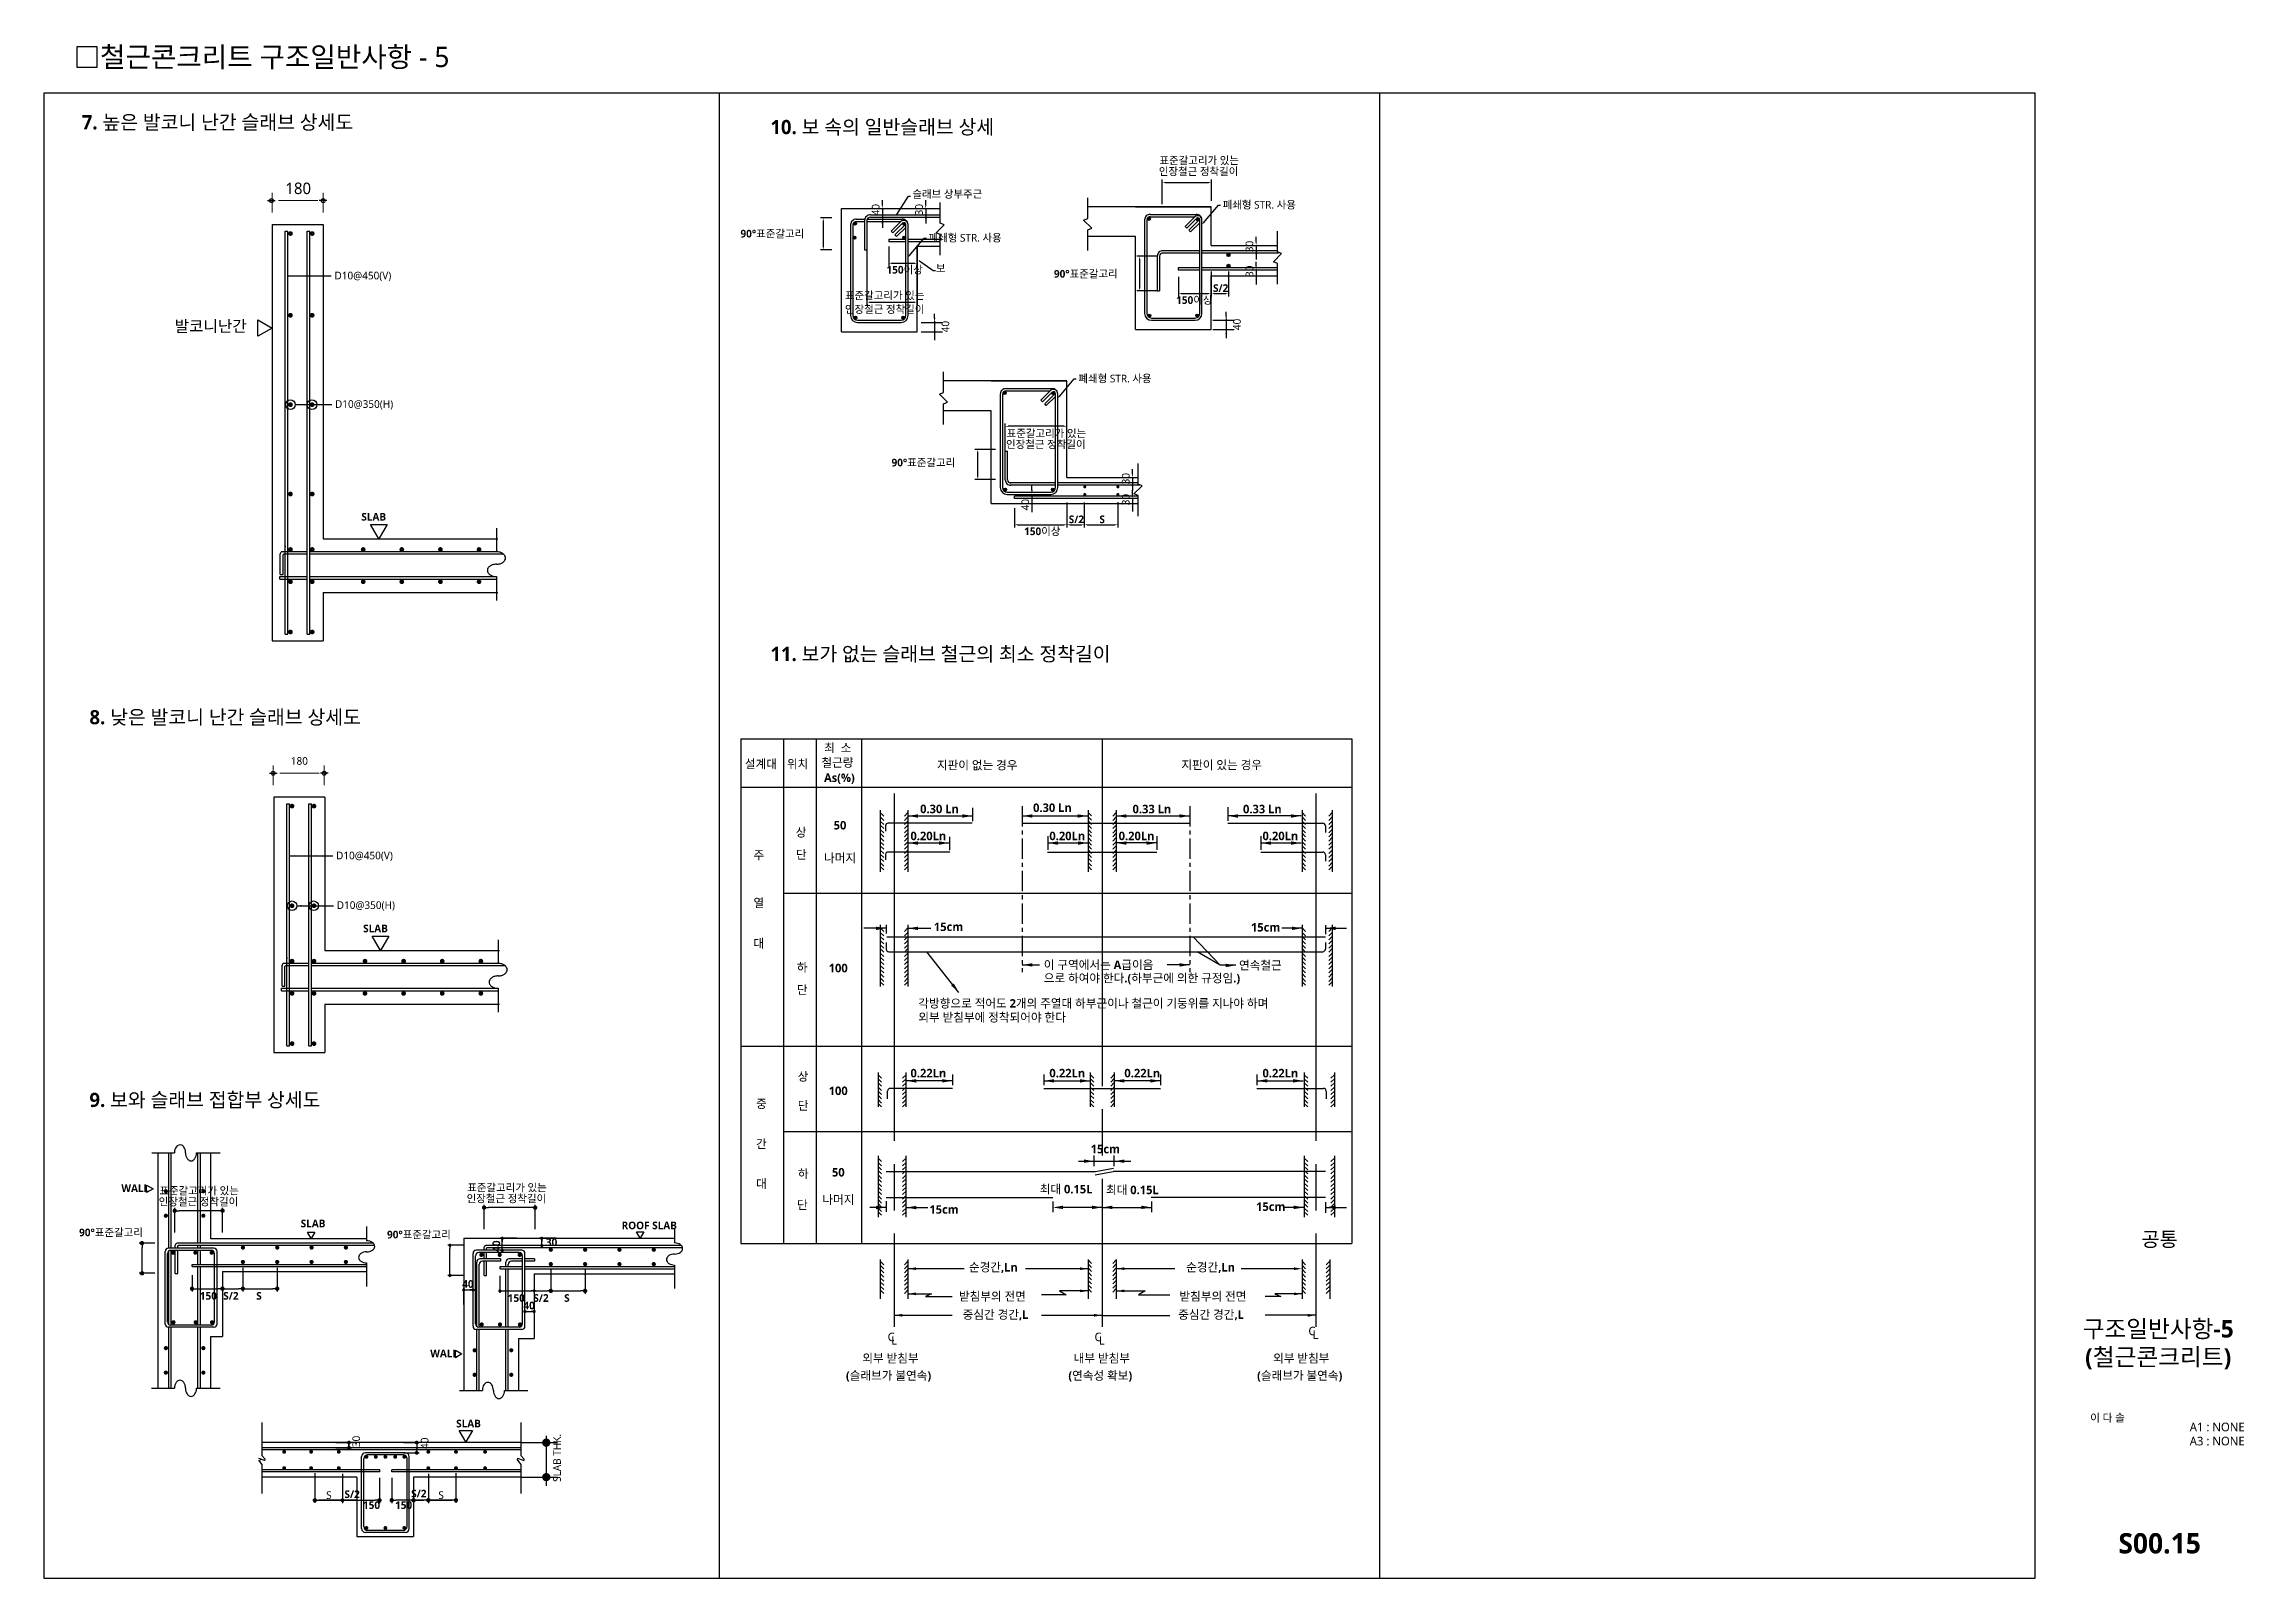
# Model space of a CAD drawing. Header units: millimetres. Extents: x 4573 to 501064, y -176100 to -4304.
# Drawn here: x 340973 to 416964, y -57300 to -4304 of the extents above; entities that cross this region are included whole.
import ezdxf
from ezdxf.enums import TextEntityAlignment as Align

# ---------------------------------------------------------------- set-up
doc = ezdxf.new("R2010")
doc.units = ezdxf.units.MM
doc.header["$LTSCALE"] = 800
doc.linetypes.add('CEN', pattern=[19, 15, -1, 2, -1])
doc.linetypes.add('CENTER', pattern=[2, 1.25, -0.25, 0.25, -0.25])
doc.layers.get('Defpoints').update_dxf_attribs({"color": 147})
for name, color, linetype in [('19', 2, 'Continuous'), ('BAR', 40, 'Continuous'), ('BAR-S', 4, 'Continuous'), ('BY', 1, 'Continuous'), ('CE', 4, 'Continuous'), ('CEN', 1, 'CEN'), ('DIM', 7, 'Continuous'), ('ELE4', 4, 'Continuous'), ('LINE1', 4, 'Continuous'), ('LINE_7', 7, 'Continuous'), ('MIDDLE', 6, 'Continuous'), ('RXLEADER', 7, 'Continuous'), ('SH_D', 7, 'Continuous'), ('SHT', 5, 'Continuous'), ('SYM', 7, 'Continuous'), ('TEXT', 3, 'Continuous'), ('TEXT5', 7, 'Continuous'), ('TITLE', 7, 'Continuous'), ('W1', 2, 'Continuous'), ('WIND', 4, 'Continuous')]:
    doc.layers.add(name, color=color, linetype=linetype)
doc.styles.get("Standard").update_dxf_attribs({"font": 'malgun.ttf'})
doc.styles.add('XR-SHEET-맑은고딕', font='malgun.ttf')
doc.styles.add('맑은고딕', font='malgun.ttf')
doc.styles.add('맑은고딕B', font='malgunbd.ttf')
doc.styles.add('스타일1', font='malgun.ttf')
doc.dimstyles.new('AA', dxfattribs={"dimscale": 0, "dimtxt": 360, "dimasz": 200, "dimexe": 100, "dimexo": 3, "dimgap": 100, "dimtad": 1, "dimdec": 0, "dimzin": 0, "dimdsep": 46, "dimtxsty": 'Standard', "dimcen": 3, "dimadec": 0, "dimazin": 0, "dimtfac": 1, "dimtdec": 0, "dimtix": 1, "dimtmove": 0, "dimatfit": 0, "dimfxl": 1, "dimtolj": 1, "dimtzin": 0, "dimarcsym": 0})

msp = doc.modelspace()

# ---------------------------------------------------------------- texts
at = {"layer": 'DIM', "style": '맑은고딕B'}
for s, height, p in [('표준갈고리가 있는', 264.71, (379502.2, -8459.6)), ('인장철근 정착길이', 264.71, (379481.1, -8838.7)), ('90%%D표준갈고리', 264.71, (365030.3, -10988.2)), ('150이상', 264.71, (370073.7, -12234.7)), ('90%%d표준갈고리', 264.71, (375857.5, -12375.6)), ('표준갈고리가 있는', 264.71, (368638.2, -13123.5)), ('S/2', 264.71, (381352.2, -12869)), ('인장철근 정착길이', 264.71, (368638.2, -13599.3)), ('150이상', 264.71, (380078.7, -13281.8)), ('인장철근 정착길이', 264.71, (374202.6, -18266.3)), ('표준갈고리가 있는', 264.71, (374223.7, -17887.1)), ('90%%d표준갈고리', 264.71, (370248.3, -18897.1)), ('SLAB', 264.71, (351934.8, -20769.6)), ('150이상', 264.71, (374826.6, -21270.7)), ('S/2', 264.71, (376368.9, -20857.9)), ('S', 264.7, (377428.9, -20857.9)), ('SLAB', 264.71, (351996.2, -34992.1)), ('30', 264.71, (358308.3, -45831.5)), ('40', 264.71, (355418.3, -47274.7)), ('40', 264.71, (357532, -48018))]:
    msp.add_text(s, height=height, dxfattribs=at).set_placement(p)
at = {"layer": 'DIM', "linetype": 'ByBlock', "style": '맑은고딕B'}
for s, height, p in [('표준갈고리가 있는', 264.71, (344956.5, -44051.2)), ('인장철근 정착길이', 264.71, (355571.3, -44323.3)), ('표준갈고리가 있는', 264.71, (355592.3, -43944.2)), ('인장철근 정착길이', 264.71, (344935.4, -44430.4)), ('90%%d표준갈고리', 264.71, (342186.4, -45493.2)), ('90%%d표준갈고리', 264.71, (352822.3, -45567.6)), ('150', 264.71, (346354.5, -47684.7)), ('S/2', 264.71, (347163.7, -47684.7)), ('S', 264.7, (348304.4, -47684.7)), ('150', 264.71, (356990.3, -47759.1)), ('S/2', 264.71, (357875, -47759.1)), ('S', 264.7, (358940.3, -47759.1)), ('S/2', 264.71, (351351.4, -54538.3)), ('150', 264.71, (351991, -54914.3)), ('150', 264.71, (353099.7, -54914.3)), ('S/2', 264.71, (353654.5, -54516.9))]:
    msp.add_text(s, height=height, dxfattribs=at).set_placement(p)
at = {"layer": 'DIM', "style": '맑은고딕B'}
msp.add_text('40', height=264.71, rotation=90, dxfattribs=at).set_placement((356728.7, -46032.6))
at = {"layer": 'DIM', "linetype": 'ByBlock', "attachment_point": 5, "style": 'XR-SHEET-맑은고딕'}
for s, insert, char_height in [('180', (349754.5, -9293.4), 397.06), ('\\A1;S', (350814.6, -54438.5), 264.71), ('\\A1;S', (354690.2, -54438.5), 264.71)]:
    msp.add_mtext(s, dxfattribs=dict(at, insert=insert, char_height=char_height))
at = {"layer": 'DIM', "linetype": 'ByBlock', "char_height": 264.71, "attachment_point": 5, "rotation": 90, "style": 'XR-SHEET-맑은고딕'}
for s, insert in [('40', (369701.6, -10027)), ('30', (371198.8, -10027)), ('30', (382612.2, -11299.2)), ('30', (382612.2, -12154.8)), ('40', (372110.5, -14067.2)), ('40', (382181.4, -13992)), ('30', (378339.8, -19320.9)), ('40', (374868.4, -20220.3)), ('30', (378339.8, -20043.4)), ('30', (351757.6, -52581.7)), ('40', (354121.8, -52645.7))]:
    msp.add_mtext(s, dxfattribs=dict(at, insert=insert))
at = {"layer": 'DIM', "style": 'XR-SHEET-맑은고딕'}
for s, insert, char_height, attachment_point in [('\\A1;D10@450(V)', (351007.4, -12332.2), 264.706, 4), ('\\A1;D10@350(H)', (351023.8, -16771.1), 264.706, 4), ('180', (349794.3, -29074.8), 264.71, 5), ('\\A1;D10@450(V)', (351061.7, -32367.7), 264.706, 4), ('\\A1;D10@350(H)', (351085.2, -34081.9), 264.706, 4)]:
    msp.add_mtext(s, dxfattribs=dict(at, insert=insert, char_height=char_height, attachment_point=attachment_point))
at = {"layer": 'DIM', "insert": (358696.4, -53151.4), "char_height": 264.706, "attachment_point": 5, "rotation": 90, "style": 'XR-SHEET-맑은고딕'}
msp.add_mtext('\\A1;SLAB THK.', dxfattribs=at)
at = {"layer": 'MIDDLE', "style": '맑은고딕B'}
for s, p in [('7. 높은 발코니 난간 슬래브 상세도', (342277.6, -7252)), ('10. 보 속의 일반슬래브 상세', (366063.7, -7417.4)), ('11. 보가 없는 슬래브 철근의 최소 정착길이', (366063.7, -25619.7)), ('8. 낮은 발코니 난간 슬래브 상세도', (342543.7, -27805.8)), ('9. 보와 슬래브 접합부 상세도', (342543.7, -41027))]:
    msp.add_text(s, height=490.196, dxfattribs=at).set_placement(p)
at = {"layer": 'RXLEADER', "style": '맑은고딕B'}
msp.add_text('SLAB', height=264.71, dxfattribs=at).set_placement((355209.1, -52097.9))
at = {"layer": 'RXLEADER', "attachment_point": 4, "style": 'XR-SHEET-맑은고딕'}
for s, insert, char_height in [('슬래브 상부주근', (370968.2, -9500), 264.71), ('\\A1;폐쇄형 STR. 사용', (381686.4, -9872.7), 264.706), ('\\A1;폐쇄형 STR. 사용', (371526.3, -11013.4), 264.706), ('\\A1;보', (371781.4, -12049.4), 264.71), ('\\A1;폐쇄형 STR. 사용', (376703.1, -15875.9), 264.706)]:
    msp.add_mtext(s, dxfattribs=dict(at, insert=insert, char_height=char_height))
at = {"layer": 'TEXT', "style": 'XR-SHEET-맑은고딕'}
msp.add_text('철근콘크리트 구조일반사항 - 5', height=700, dxfattribs=at).set_placement((342909.5, -4750), align=Align.MIDDLE_LEFT)
at = {"layer": 'TEXT', "color": 3, "style": '맑은고딕B'}
for s, height, p in [('최  소', 294.12, (367924.5, -28767.9)), ('설계대', 294.12, (365182.8, -29326.6)), ('위치', 294.12, (366635.4, -29326.6)), ('철근량', 294.12, (367826.7, -29275.8)), ('As(%)', 294.12, (367917, -29800.9)), ('지판이 없는 경우', 294.12, (371816.4, -29367.2)), ('지판이 있는 경우', 294.12, (380260.3, -29358.8)), ('50', 294.12, (368250.1, -31440.4)), ('0.30 Ln', 294.12, (371236.1, -30877.5)), ('0.30 Ln', 294.12, (375137.3, -30835.7)), ('0.33 Ln', 294.12, (378574, -30881.9)), ('0.33 Ln', 294.12, (382389.4, -30881.9)), ('상', 294.1, (366940.6, -31689.3)), ('0.20Ln', 294.12, (370901.3, -31810.6)), ('0.20Ln', 294.12, (375700.4, -31810.6)), ('0.20Ln', 294.12, (378093.5, -31810.6)), ('0.20Ln', 294.12, (383061.1, -31810.6)), ('주', 294.1, (365481.3, -32475.3)), ('단', 294.1, (366948.2, -32458.3)), ('나머지', 294.12, (367917.9, -32573)), ('열', 294.1, (365481.3, -34124.7)), ('15cm', 294.12, (371712.4, -34948.9)), ('15cm', 294.12, (382662.8, -34965.8)), ('대', 294.1, (365481.3, -35520.5)), ('하', 294.1, (366976.8, -36357.9)), ('100', 294.12, (368077.3, -36374.7)), ('으로 하여야 한다.(하부근에 의한 규정임.)', 294.118, (375507, -36723.2)), ('이 구역에서는 A급이음', 294.118, (375507, -36263.7)), ('연속철근', 294.12, (382249.3, -36281.6)), ('단', 294.1, (366976.8, -37126.9)), ('각방향으로 적어도 2개의 주열대 하부근이나 철근이 기둥위를 지나야 하며', 294.118, (371174.1, -37596.2)), ('외부 받침부에 정착되어야 한다', 294.118, (371174.1, -38078.7)), ('상', 294.1, (367007.2, -40121.1)), ('0.22Ln', 294.12, (370903.6, -40004.7)), ('0.22Ln', 294.12, (375700.4, -40004.7)), ('0.22Ln', 294.12, (378291, -40004.7)), ('0.22Ln', 294.12, (383061.1, -40004.7)), ('중', 294.1, (365569.2, -41064.5)), ('단', 294.1, (367009.7, -41128.1)), ('100', 294.12, (368077.3, -40615.7)), ('간', 294.1, (365569.2, -42454)), ('15cm', 294.12, (377126.8, -42626.7)), ('하', 294.1, (367015.9, -43481.6)), ('50', 294.12, (368190.7, -43430.5)), ('대', 294.1, (365569.2, -43826.4)), ('나머지', 294.12, (367858.5, -44376.5)), ('최대 0.15L', 294.12, (375367.6, -44012.8)), ('최대 0.15L', 294.12, (377656.4, -44040)), ('단', 294.1, (366985.3, -44561.3)), ('15cm', 294.12, (371554.9, -44714.5)), ('15cm', 294.12, (382840.1, -44616.7)), ('순경간,Ln', 294.12, (372922, -46712.1)), ('순경간,Ln', 294.12, (380425.6, -46712.1)), ('받침부의 전면', 294.12, (372576.3, -47718.5)), ('받침부의 전면', 294.12, (380192, -47718.5)), ('중심간 경간,L', 294.12, (372704.8, -48347.5)), ('중심간 경간,L', 294.12, (380147.8, -48347.5)), ('(슬래브가 불연속)', 294.12, (368674.1, -50454.6)), ('외부 받침부', 294.12, (369240.5, -49857.1)), ('(연속성 확보)', 294.12, (376356.5, -50454.6)), ('내부 받침부', 294.12, (376540, -49857.1)), ('(슬래브가 불연속)', 294.12, (382876.7, -50454.6)), ('외부 받침부', 294.12, (383427.3, -49857.1))]:
    msp.add_text(s, height=height, dxfattribs=at).set_placement(p)
at = {"layer": 'TEXT', "style": '맑은고딕B'}
msp.add_text('공통', height=500, dxfattribs=at).set_placement((414049.2, -45600), align=Align.MIDDLE_CENTER)
at = {"layer": 'TEXT5', "color": 7, "style": '맑은고딕B'}
for s, height, p in [('발코니난간', 397.06, (345485.7, -14249.4)), ('WALL', 264.71, (343646.5, -43967.8)), ('SLAB', 264.71, (349839.4, -45185.7)), ('ROOF SLAB', 264.71, (360924.8, -45251.7)), ('WALL', 264.71, (354314.8, -49672.5))]:
    msp.add_text(s, height=height, dxfattribs=at).set_placement(p)
at = {"layer": 'TEXT5', "style": 'XR-SHEET-맑은고딕'}
for s, p in [('C', (384647.5, -48914.7)), ('C', (370113.6, -49116.7)), ('L', (370237.6, -49240.6)), ('C', (377258.1, -49116.7)), ('L', (377406.8, -49240.6)), ('L', (384796.2, -49038.6))]:
    msp.add_text(s, height=294.1, dxfattribs=at).set_placement(p)

# ---------------------------------------------------------------- blocks, each defined once
blk = doc.blocks.new('*D109')
at = {"layer": 'Defpoints', "color": 0, "transparency": 16777216}
for p in [(376907, -20144), (378066, -20132), (378066, -20913)]:
    blk.add_point(p, dxfattribs=at)
at = {"layer": 'DIM', "color": 0, "lineweight": -2, "transparency": 16777216}
for p, q in [((376907, -20147), (376907, -21013)), ((378066, -20135), (378066, -21013)), ((377007, -20913), (377966, -20913))]:
    blk.add_line(p, q, dxfattribs=at)
at = {"layer": 'DIM', "color": 0, "transparency": 16777216}
for points in [[(377007, -20896), (377007, -20930), (376907, -20913)], [(377966, -20896), (377966, -20930), (378066, -20913)]]:
    blk.add_solid(points, dxfattribs=at)
at = {"layer": 'DIM', "color": 0, "transparency": 16777216, "insert": (377487, -20633), "char_height": 360, "attachment_point": 5}
blk.add_mtext('\\A1;  ', dxfattribs=at)
blk = doc.blocks.new('*D110')
at = {"layer": 'Defpoints', "color": 0, "transparency": 16777216}
for p in [(376306, -20144), (376907, -20144), (376907, -20913)]:
    blk.add_point(p, dxfattribs=at)
at = {"layer": 'DIM', "color": 0, "lineweight": -2, "transparency": 16777216}
for p, q in [((376306, -20147), (376306, -21013)), ((376907, -20147), (376907, -21013)), ((376406, -20913), (376807, -20913))]:
    blk.add_line(p, q, dxfattribs=at)
at = {"layer": 'DIM', "color": 0, "transparency": 16777216}
for points in [[(376406, -20896), (376406, -20930), (376306, -20913)], [(376807, -20896), (376807, -20930), (376907, -20913)]]:
    blk.add_solid(points, dxfattribs=at)
at = {"layer": 'DIM', "color": 0, "transparency": 16777216, "insert": (376607, -20633), "char_height": 360, "attachment_point": 5}
blk.add_mtext('\\A1;  ', dxfattribs=at)
blk = doc.blocks.new('*D111')
at = {"layer": 'Defpoints', "color": 0, "transparency": 16777216}
for p in [(374500, -20338), (376306, -20497), (376306, -20913)]:
    blk.add_point(p, dxfattribs=at)
at = {"layer": 'DIM', "color": 0, "lineweight": -2, "transparency": 16777216}
for p, q in [((374500, -20341), (374500, -21013)), ((376306, -20500), (376306, -21013)), ((374600, -20913), (376206, -20913))]:
    blk.add_line(p, q, dxfattribs=at)
at = {"layer": 'DIM', "color": 0, "transparency": 16777216}
for points in [[(374600, -20896), (374600, -20930), (374500, -20913)], [(376206, -20896), (376206, -20930), (376306, -20913)]]:
    blk.add_solid(points, dxfattribs=at)
blk = doc.blocks.new('*D112')
at = {"layer": 'Defpoints', "color": 0, "transparency": 16777216}
for p in [(373228, -18309), (373838, -18309), (373838, -19349)]:
    blk.add_point(p, dxfattribs=at)
at = {"layer": 'DIM', "color": 0, "lineweight": -2, "transparency": 16777216}
for p, q in [((373835, -18309), (373128, -18309)), ((373228, -19249), (373228, -18409)), ((373835, -19349), (373128, -19349))]:
    blk.add_line(p, q, dxfattribs=at)
at = {"layer": 'DIM', "color": 0, "transparency": 16777216}
for points in [[(373211, -18409), (373244, -18409), (373228, -18309)], [(373211, -19249), (373244, -19249), (373228, -19349)]]:
    blk.add_solid(points, dxfattribs=at)
blk = doc.blocks.new('*D101')
at = {"layer": 'Defpoints', "color": 0, "transparency": 16777216}
for p in [(374176, -17512), (374176, -18423), (376306, -18423)]:
    blk.add_point(p, dxfattribs=at)
at = {"layer": 'DIM', "color": 0, "lineweight": -2, "transparency": 16777216}
for p, q in [((374176, -18420), (374176, -17412)), ((376306, -18420), (376306, -17412)), ((376206, -17512), (374276, -17512))]:
    blk.add_line(p, q, dxfattribs=at)
at = {"layer": 'DIM', "color": 0, "transparency": 16777216}
for points in [[(374276, -17495), (374276, -17528), (374176, -17512)], [(376206, -17495), (376206, -17528), (376306, -17512)]]:
    blk.add_solid(points, dxfattribs=at)
blk = doc.blocks.new('*D102')
at = {"layer": 'Defpoints', "color": 0, "transparency": 16777216}
for p in [(369399, -11245), (371136, -11245), (371136, -13222)]:
    blk.add_point(p, dxfattribs=at)
at = {"layer": 'DIM', "color": 0, "lineweight": -2, "transparency": 16777216}
for p, q in [((369399, -11248), (369399, -13322)), ((371136, -11248), (371136, -13322)), ((369499, -13222), (371036, -13222))]:
    blk.add_line(p, q, dxfattribs=at)
at = {"layer": 'DIM', "color": 0, "transparency": 16777216}
for points in [[(369499, -13205), (369499, -13239), (369399, -13222)], [(371036, -13205), (371036, -13239), (371136, -13222)]]:
    blk.add_solid(points, dxfattribs=at)
blk = doc.blocks.new('*D103')
at = {"layer": 'Defpoints', "color": 0, "transparency": 16777216}
for p in [(368189, -10313), (367889, -11417), (368186, -11417)]:
    blk.add_point(p, dxfattribs=at)
at = {"layer": 'DIM', "color": 0, "lineweight": -2, "transparency": 16777216}
for p, q in [((368186, -10313), (367789, -10313)), ((367889, -10413), (367889, -11317)), ((368183, -11417), (367789, -11417))]:
    blk.add_line(p, q, dxfattribs=at)
at = {"layer": 'DIM', "color": 0, "transparency": 16777216}
for points in [[(367873, -10413), (367906, -10413), (367889, -10313)], [(367873, -11317), (367906, -11317), (367889, -11417)]]:
    blk.add_solid(points, dxfattribs=at)
blk = doc.blocks.new('*D104')
at = {"layer": 'Defpoints', "color": 0, "transparency": 16777216}
for p in [(370150, -11302), (371136, -11461), (371136, -11877)]:
    blk.add_point(p, dxfattribs=at)
at = {"layer": 'DIM', "color": 0, "lineweight": -2, "transparency": 16777216}
for p, q in [((370150, -11305), (370150, -11977)), ((370250, -11877), (371036, -11877)), ((371136, -11464), (371136, -11977))]:
    blk.add_line(p, q, dxfattribs=at)
at = {"layer": 'DIM', "color": 0, "transparency": 16777216}
for points in [[(370250, -11860), (370250, -11894), (370150, -11877)], [(371036, -11860), (371036, -11894), (371136, -11877)]]:
    blk.add_solid(points, dxfattribs=at)
blk = doc.blocks.new('*D105')
at = {"layer": 'Defpoints', "color": 0, "transparency": 16777216}
for p in [(381290, -12155), (381890, -12155), (381890, -12924)]:
    blk.add_point(p, dxfattribs=at)
at = {"layer": 'DIM', "color": 0, "lineweight": -2, "transparency": 16777216}
for p, q in [((381290, -12158), (381290, -13024)), ((381890, -12158), (381890, -13024)), ((381390, -12924), (381790, -12924))]:
    blk.add_line(p, q, dxfattribs=at)
at = {"layer": 'DIM', "color": 0, "transparency": 16777216}
for points in [[(381390, -12908), (381390, -12941), (381290, -12924)], [(381790, -12908), (381790, -12941), (381890, -12924)]]:
    blk.add_solid(points, dxfattribs=at)
at = {"layer": 'DIM', "color": 0, "transparency": 16777216, "insert": (381590, -12644), "char_height": 360, "attachment_point": 5}
blk.add_mtext('\\A1;  ', dxfattribs=at)
blk = doc.blocks.new('*D106')
at = {"layer": 'Defpoints', "color": 0, "transparency": 16777216}
for p in [(381302, -9090), (379596, -9837), (381302, -9729)]:
    blk.add_point(p, dxfattribs=at)
at = {"layer": 'DIM', "color": 0, "lineweight": -2, "transparency": 16777216}
for p, q in [((379596, -9834), (379596, -8990)), ((379696, -9090), (381202, -9090)), ((381302, -9726), (381302, -8990))]:
    blk.add_line(p, q, dxfattribs=at)
at = {"layer": 'DIM', "color": 0, "transparency": 16777216}
for points in [[(379696, -9073), (379696, -9106), (379596, -9090)], [(381202, -9073), (381202, -9106), (381302, -9090)]]:
    blk.add_solid(points, dxfattribs=at)
blk = doc.blocks.new('*D107')
at = {"layer": 'Defpoints', "color": 0, "transparency": 16777216}
for p in [(379426, -11635), (378816, -12837), (379426, -12837)]:
    blk.add_point(p, dxfattribs=at)
at = {"layer": 'DIM', "color": 0, "lineweight": -2, "transparency": 16777216}
for p, q in [((379423, -11635), (378716, -11635)), ((378816, -11735), (378816, -12737)), ((379423, -12837), (378716, -12837))]:
    blk.add_line(p, q, dxfattribs=at)
at = {"layer": 'DIM', "color": 0, "transparency": 16777216}
for points in [[(378799, -11735), (378832, -11735), (378816, -11635)], [(378799, -12737), (378832, -12737), (378816, -12837)]]:
    blk.add_solid(points, dxfattribs=at)
blk = doc.blocks.new('*D108')
at = {"layer": 'Defpoints', "color": 0, "transparency": 16777216}
for p in [(380155, -12349), (381290, -12508), (381290, -12924)]:
    blk.add_point(p, dxfattribs=at)
at = {"layer": 'DIM', "color": 0, "lineweight": -2, "transparency": 16777216}
for p, q in [((380155, -12352), (380155, -13024)), ((381290, -12511), (381290, -13024)), ((380255, -12924), (381190, -12924))]:
    blk.add_line(p, q, dxfattribs=at)
at = {"layer": 'DIM', "color": 0, "transparency": 16777216}
for points in [[(380255, -12908), (380255, -12941), (380155, -12924)], [(381190, -12908), (381190, -12941), (381290, -12924)]]:
    blk.add_solid(points, dxfattribs=at)
blk = doc.blocks.new('_Dot')
at = {"color": 0, "linetype": 'ByBlock', "lineweight": -2}
blk.add_line((-0.5, 0), (-1, 0), dxfattribs=at)
at = {"color": 0, "linetype": 'ByBlock', "const_width": 0.5}
blk.add_lwpolyline([(-0.25, 0, 1), (0.25, 0, 1)], format="xyb", close=True, dxfattribs=at)
blk = doc.blocks.new('*D113')
at = {"layer": 'Defpoints', "color": 0, "linetype": 'ByBlock', "transparency": 16777216}
for p in [(352984, -53635), (355203, -53504), (352984, -54614)]:
    blk.add_point(p, dxfattribs=at)
at = {"layer": 'DIM', "color": 0, "linetype": 'ByBlock', "lineweight": -2, "transparency": 16777216}
for p, q in [((352984, -53835), (352984, -54714)), ((355053, -54614), (353134, -54614))]:
    blk.add_line(p, q, dxfattribs=at)
at = {"layer": 'DIM', "color": 0, "linetype": 'ByBlock', "lineweight": -2, "transparency": 16777216, "xscale": 150, "yscale": 150, "zscale": 150, "rotation": 180}
blk.add_blockref('_Dot', (352984, -54614), dxfattribs=at)
at = {"layer": 'DIM', "color": 0, "linetype": 'ByBlock', "lineweight": -2, "transparency": 16777216, "xscale": 150, "yscale": 150, "zscale": 150}
blk.add_blockref('_Dot', (355203, -54614), dxfattribs=at)
at = {"layer": 'DIM', "color": 0, "linetype": 'ByBlock', "transparency": 16777216, "insert": (354094, -54334), "char_height": 360, "attachment_point": 5}
blk.add_mtext('\\A1;  ', dxfattribs=at)
blk = doc.blocks.new('DOT')
at = {"color": 0}
blk.add_line((-2, 0), (2, 0), dxfattribs=at)
at = {"color": 0, "linetype": 'ByBlock', "const_width": 1}
blk.add_lwpolyline([(-0.5, 0, 1), (0.5, 0, 1)], format="xyb", close=True, dxfattribs=at)
blk = doc.blocks.new('*D114')
at = {"layer": 'Defpoints', "color": 0, "linetype": 'ByBlock', "transparency": 16777216}
for p in [(350329, -53504), (352562, -53636), (352562, -54614)]:
    blk.add_point(p, dxfattribs=at)
at = {"layer": 'DIM', "color": 0, "linetype": 'ByBlock', "lineweight": -2, "transparency": 16777216}
for p, q in [((352562, -53836), (352562, -54714)), ((350479, -54614), (352412, -54614))]:
    blk.add_line(p, q, dxfattribs=at)
at = {"layer": 'DIM', "color": 0, "linetype": 'ByBlock', "lineweight": -2, "transparency": 16777216, "xscale": 150, "yscale": 150, "zscale": 150, "rotation": 180}
blk.add_blockref('_Dot', (350329, -54614), dxfattribs=at)
at = {"layer": 'DIM', "color": 0, "linetype": 'ByBlock', "lineweight": -2, "transparency": 16777216, "xscale": 150, "yscale": 150, "zscale": 150}
blk.add_blockref('_Dot', (352562, -54614), dxfattribs=at)
at = {"layer": 'DIM', "color": 0, "linetype": 'ByBlock', "transparency": 16777216, "insert": (351445, -54334), "char_height": 360, "attachment_point": 5}
blk.add_mtext('\\A1;  ', dxfattribs=at)
blk = doc.blocks.new('*D115')
at = {"layer": 'Defpoints', "color": 0, "linetype": 'ByBlock', "transparency": 16777216}
for p in [(351282, -53504), (351775, -53815), (351282, -54614)]:
    blk.add_point(p, dxfattribs=at)
at = {"layer": 'DIM', "color": 0, "linetype": 'ByBlock', "lineweight": -2, "transparency": 16777216}
for p, q in [((351282, -53704), (351282, -54714)), ((351775, -54614), (351282, -54614)), ((351775, -54015), (351775, -54714))]:
    blk.add_line(p, q, dxfattribs=at)
blk = doc.blocks.new('*D116')
at = {"layer": 'Defpoints', "color": 0, "linetype": 'ByBlock', "transparency": 16777216}
for p in [(353738, -53815), (354249, -53504), (354249, -54614)]:
    blk.add_point(p, dxfattribs=at)
at = {"layer": 'DIM', "color": 0, "linetype": 'ByBlock', "lineweight": -2, "transparency": 16777216}
for p, q in [((354249, -53704), (354249, -54714)), ((353738, -54015), (353738, -54714)), ((353888, -54614), (354099, -54614))]:
    blk.add_line(p, q, dxfattribs=at)
at = {"layer": 'DIM', "color": 0, "linetype": 'ByBlock', "lineweight": -2, "transparency": 16777216, "xscale": 150, "yscale": 150, "zscale": 150, "rotation": 180}
blk.add_blockref('_Dot', (353738, -54614), dxfattribs=at)
at = {"layer": 'DIM', "color": 0, "linetype": 'ByBlock', "lineweight": -2, "transparency": 16777216, "xscale": 150, "yscale": 150, "zscale": 150}
blk.add_blockref('_Dot', (354249, -54614), dxfattribs=at)
blk = doc.blocks.new('PP70')
at = {"layer": 'SH_D', "const_width": 13.875}
blk.add_lwpolyline([(2.6875, 19, 1), (17.3125, 19, 1)], format="xyb", close=True, dxfattribs=at)
blk = doc.blocks.new('*D119')
at = {"layer": 'Defpoints', "color": 0, "linetype": 'ByBlock', "transparency": 16777216}
for p in [(358479, -46455), (359665, -46455), (359665, -47380)]:
    blk.add_point(p, dxfattribs=at)
at = {"layer": 'DIM', "color": 0, "linetype": 'ByBlock', "lineweight": -2, "transparency": 16777216}
for p, q in [((359665, -46655), (359665, -47480)), ((358629, -47380), (359515, -47380))]:
    blk.add_line(p, q, dxfattribs=at)
at = {"layer": 'DIM', "color": 0, "linetype": 'ByBlock', "lineweight": -2, "transparency": 16777216, "xscale": 150, "yscale": 150, "zscale": 150, "rotation": 180}
blk.add_blockref('_Dot', (358479, -47380), dxfattribs=at)
at = {"layer": 'DIM', "color": 0, "linetype": 'ByBlock', "lineweight": -2, "transparency": 16777216, "xscale": 150, "yscale": 150, "zscale": 150}
blk.add_blockref('_Dot', (359665, -47380), dxfattribs=at)
blk = doc.blocks.new('*D120')
at = {"layer": 'Defpoints', "color": 0, "linetype": 'ByBlock', "transparency": 16777216}
for p in [(356176, -44503), (356176, -45452), (357939, -45452)]:
    blk.add_point(p, dxfattribs=at)
at = {"layer": 'DIM', "color": 0, "linetype": 'ByBlock', "lineweight": -2, "transparency": 16777216}
for p, q in [((356176, -45252), (356176, -44403)), ((357789, -44503), (356326, -44503)), ((357939, -45252), (357939, -44403))]:
    blk.add_line(p, q, dxfattribs=at)
at = {"layer": 'DIM', "color": 0, "linetype": 'ByBlock', "lineweight": -2, "transparency": 16777216, "xscale": 150, "yscale": 150, "zscale": 150, "rotation": 180}
blk.add_blockref('_Dot', (356176, -44503), dxfattribs=at)
at = {"layer": 'DIM', "color": 0, "linetype": 'ByBlock', "lineweight": -2, "transparency": 16777216, "xscale": 150, "yscale": 150, "zscale": 150}
blk.add_blockref('_Dot', (357939, -44503), dxfattribs=at)
blk = doc.blocks.new('*D121')
at = {"layer": 'Defpoints', "color": 0, "linetype": 'ByBlock', "transparency": 16777216}
for p in [(346086, -46637), (347136, -46712), (347136, -47305)]:
    blk.add_point(p, dxfattribs=at)
at = {"layer": 'DIM', "color": 0, "linetype": 'ByBlock', "lineweight": -2, "transparency": 16777216}
for p, q in [((346086, -46837), (346086, -47405)), ((347136, -46912), (347136, -47405)), ((346236, -47305), (346986, -47305))]:
    blk.add_line(p, q, dxfattribs=at)
at = {"layer": 'DIM', "color": 0, "linetype": 'ByBlock', "lineweight": -2, "transparency": 16777216, "xscale": 150, "yscale": 150, "zscale": 150, "rotation": 180}
blk.add_blockref('_Dot', (346086, -47305), dxfattribs=at)
at = {"layer": 'DIM', "color": 0, "linetype": 'ByBlock', "lineweight": -2, "transparency": 16777216, "xscale": 150, "yscale": 150, "zscale": 150}
blk.add_blockref('_Dot', (347136, -47305), dxfattribs=at)
blk = doc.blocks.new('*D122')
at = {"layer": 'Defpoints', "color": 0, "linetype": 'ByBlock', "transparency": 16777216}
for p in [(347136, -46712), (347843, -46381), (347843, -47305)]:
    blk.add_point(p, dxfattribs=at)
at = {"layer": 'DIM', "color": 0, "linetype": 'ByBlock', "lineweight": -2, "transparency": 16777216}
for p, q in [((347843, -46581), (347843, -47405)), ((347286, -47305), (347693, -47305))]:
    blk.add_line(p, q, dxfattribs=at)
at = {"layer": 'DIM', "color": 0, "linetype": 'ByBlock', "lineweight": -2, "transparency": 16777216, "xscale": 150, "yscale": 150, "zscale": 150, "rotation": 180}
blk.add_blockref('_Dot', (347136, -47305), dxfattribs=at)
at = {"layer": 'DIM', "color": 0, "linetype": 'ByBlock', "lineweight": -2, "transparency": 16777216, "xscale": 150, "yscale": 150, "zscale": 150}
blk.add_blockref('_Dot', (347843, -47305), dxfattribs=at)
at = {"layer": 'DIM', "color": 0, "linetype": 'ByBlock', "transparency": 16777216, "insert": (347490, -47025), "char_height": 360, "attachment_point": 5}
blk.add_mtext('\\A1;  ', dxfattribs=at)
blk = doc.blocks.new('*D123')
at = {"layer": 'Defpoints', "color": 0, "linetype": 'ByBlock', "transparency": 16777216}
for p in [(347843, -46381), (349029, -46381), (349029, -47305)]:
    blk.add_point(p, dxfattribs=at)
at = {"layer": 'DIM', "color": 0, "linetype": 'ByBlock', "lineweight": -2, "transparency": 16777216}
for p, q in [((349029, -46581), (349029, -47405)), ((347993, -47305), (348879, -47305))]:
    blk.add_line(p, q, dxfattribs=at)
at = {"layer": 'DIM', "color": 0, "linetype": 'ByBlock', "lineweight": -2, "transparency": 16777216, "xscale": 150, "yscale": 150, "zscale": 150, "rotation": 180}
blk.add_blockref('_Dot', (347843, -47305), dxfattribs=at)
at = {"layer": 'DIM', "color": 0, "linetype": 'ByBlock', "lineweight": -2, "transparency": 16777216, "xscale": 150, "yscale": 150, "zscale": 150}
blk.add_blockref('_Dot', (349029, -47305), dxfattribs=at)
blk = doc.blocks.new('*D117')
at = {"layer": 'Defpoints', "color": 0, "linetype": 'ByBlock', "transparency": 16777216}
for p in [(344360, -45731), (345004, -45731), (345004, -46774)]:
    blk.add_point(p, dxfattribs=at)
at = {"layer": 'DIM', "color": 0, "linetype": 'ByBlock', "lineweight": -2, "transparency": 16777216}
for p, q in [((344804, -45731), (344260, -45731)), ((344360, -46624), (344360, -45881)), ((344804, -46774), (344260, -46774))]:
    blk.add_line(p, q, dxfattribs=at)
at = {"layer": 'DIM', "color": 0, "linetype": 'ByBlock', "lineweight": -2, "transparency": 16777216, "xscale": 150, "yscale": 150, "zscale": 150}
for p, rotation in [((344360, -45731), 90), ((344360, -46774), 270)]:
    blk.add_blockref('_Dot', p, dxfattribs=dict(at, rotation=rotation))
blk = doc.blocks.new('*D118')
at = {"layer": 'Defpoints', "color": 0, "linetype": 'ByBlock', "transparency": 16777216}
for p in [(345487, -44610), (345487, -45559), (347143, -45559)]:
    blk.add_point(p, dxfattribs=at)
at = {"layer": 'DIM', "color": 0, "linetype": 'ByBlock', "lineweight": -2, "transparency": 16777216}
for p, q in [((345487, -45359), (345487, -44510)), ((346993, -44610), (345637, -44610)), ((347143, -45359), (347143, -44510))]:
    blk.add_line(p, q, dxfattribs=at)
at = {"layer": 'DIM', "color": 0, "linetype": 'ByBlock', "lineweight": -2, "transparency": 16777216, "xscale": 150, "yscale": 150, "zscale": 150, "rotation": 180}
blk.add_blockref('_Dot', (345487, -44610), dxfattribs=at)
at = {"layer": 'DIM', "color": 0, "linetype": 'ByBlock', "lineweight": -2, "transparency": 16777216, "xscale": 150, "yscale": 150, "zscale": 150}
blk.add_blockref('_Dot', (347143, -44610), dxfattribs=at)
blk = doc.blocks.new('화살')
at = {"layer": 'BY'}
blk.add_solid([(307, 47), (305, -55), (0, 0)], dxfattribs=at)
blk = doc.blocks.new('DIMDOT')
at = {"layer": 'DIM'}
blk.add_line((1, 0), (-1, 0), dxfattribs=at)
blk.add_circle((0, 0), 0.5, dxfattribs=at)
blk = doc.blocks.new('TITLE')
at = {"layer": 'TITLE', "style": '스타일1'}
for tag, height, p in [('동명칭', 6, (776.77, -457.26)), ('SCALE-A1', 3, (797.5, -522)), ('SCALE-A3', 3, (797.5, -527)), ('DATA', 3, (797.5, -540))]:
    blk.add_attdef(tag, text='', height=height, dxfattribs=at).set_placement(p, align=Align.MIDDLE)
for tag, height, p in [('TITLE1', 6, (776.5, -479.4)), ('TITLE4', 6, (776.5, -484.39)), ('TITLE2', 6, (776.5, -489)), ('TITLE5', 6, (776.5, -493.99)), ('TITLE3', 6, (776.5, -498.7)), ('NAME-1', 3, (760.16, -517.5)), ('NAME-2', 3, (760.16, -526.5)), ('A0.00', 7, (776.5, -561))]:
    blk.add_attdef(tag, text='', height=height, dxfattribs=at).set_placement(p, align=Align.MIDDLE_CENTER)

# ---------------------------------------------------------------- dimensions: what is measured, and where the dimension line sits
at = {"layer": 'DIM'}
for base, p1, p2, text, picture, middle in [((381301.6, -9089.6), (379596.2, -9836.7), (381301.6, -9729), ' ', '*D106', (380448.9, -9089.6)), ((371135.9, -13221.8), (369399.4, -11244.5), (371135.9, -11244.5), ' ', '*D102', (370267.6, -13221.8)), ((371135.9, -11877.1), (370149.8, -11302), (371135.9, -11460.8), ' ', '*D104', (370642.8, -11877.1)), ((381890.3, -12924.2), (381289.8, -12154.9), (381890.3, -12154.9), '  ', '*D105', (381590.1, -12644.2)), ((381289.8, -12924.2), (380154.7, -12349.1), (381289.8, -12507.9), ' ', '*D108', (380722.3, -12924.2)), ((374176.2, -17511.6), (376306.5, -18423.2), (374176.2, -18423.2), ' ', '*D101', (375241.3, -17511.6)), ((376306.5, -20913.1), (374499.5, -20338), (376306.5, -20496.8), ' ', '*D111', (375403, -20913.1)), ((376907, -20913.1), (376306.5, -20143.8), (376907, -20143.8), '  ', '*D110', (376606.7, -20633.1)), ((378066.2, -20913.1), (376907, -20143.8), (378066.2, -20132.3), '  ', '*D109', (377486.6, -20633.1))]:
    dim = msp.add_linear_dim(base=base, p1=p1, p2=p2, text=text, dimstyle='AA', override={"dimscale": 1, "dimasz": 100}, dxfattribs=at)
    dim.commit()
    dim.dimension.update_dxf_attribs({"geometry": picture, "text_midpoint": middle})
for base, p1, p2, picture, middle in [((367889.5, -11417.2), (368188.9, -10313.4), (368186, -11417.2), '*D103', (367889.5, -10865.3)), ((378815.7, -12836.8), (379426.3, -11635.2), (379426.3, -12836.8), '*D107', (378815.7, -12236)), ((373227.6, -18308.9), (373838.3, -19349), (373838.3, -18308.9), '*D112', (373227.6, -18828.9))]:
    dim = msp.add_linear_dim(base=base, p1=p1, p2=p2, angle=90, text=' ', dimstyle='AA', override={"dimscale": 1, "dimasz": 100}, dxfattribs=at)
    dim.commit()
    dim.dimension.update_dxf_attribs({"geometry": picture, "text_midpoint": middle})
at = {"layer": 'DIM', "linetype": 'ByBlock'}
for base, p1, p2, text, override, picture, middle in [((345486.9, -44609.8), (347143.2, -45558.7), (345486.9, -45558.7), ' ', {"dimscale": 1, "dimasz": 150, "dimexo": 200, "dimblk1": 'DOT', "dimblk2": 'DOT', "dimsah": 1}, '*D118', (346315.1, -44609.8)), ((356176.1, -44502.8), (357939.2, -45451.6), (356176.1, -45451.6), ' ', {"dimscale": 1, "dimasz": 150, "dimexo": 200, "dimblk1": 'DOT', "dimblk2": 'DOT', "dimsah": 1}, '*D120', (357057.6, -44502.8)), ((347136.2, -47305.4), (346086.1, -46636.9), (347136.2, -46711.7), ' ', {"dimscale": 1, "dimasz": 150, "dimexo": 200, "dimblk1": 'DOT', "dimblk2": 'DOT', "dimsah": 1}, '*D121', (346611.1, -47305.4)), ((347843.4, -47305.4), (347136.2, -46711.7), (347843.4, -46380.9), '  ', {"dimscale": 1, "dimasz": 150, "dimexo": 200, "dimblk1": 'Dot', "dimblk2": 'Dot', "dimsah": 1, "dimse1": 1, "dimtmove": 1, "dimatfit": 3}, '*D122', (347489.8, -47025.4)), ((349029.3, -47305.4), (347843.4, -46380.9), (349029.3, -46380.9), ' ', {"dimscale": 1, "dimasz": 150, "dimexo": 200, "dimblk1": 'Dot', "dimblk2": 'Dot', "dimsah": 1, "dimse1": 1, "dimtmove": 1, "dimatfit": 3}, '*D123', (348436.3, -47305.4)), ((359665.1, -47379.8), (358479.3, -46455.3), (359665.1, -46455.3), ' ', {"dimscale": 1, "dimasz": 150, "dimexo": 200, "dimblk1": 'Dot', "dimblk2": 'Dot', "dimsah": 1, "dimse1": 1, "dimtmove": 1, "dimatfit": 3}, '*D119', (359072.2, -47379.8)), ((352562.2, -54614.4), (350328.8, -53503.8), (352562.2, -53636), '  ', {"dimscale": 1, "dimasz": 150, "dimexo": 200, "dimblk1": 'Dot', "dimblk2": 'Dot', "dimsah": 1, "dimse1": 1, "dimtmove": 1, "dimatfit": 3}, '*D114', (351445.5, -54334.4)), ((351282.5, -54614.4), (351774.5, -53814.7), (351282.5, -53503.8), ' ', {"dimscale": 1, "dimasz": 150, "dimexo": 200, "dimblk1": 'DOT', "dimblk2": 'DOT', "dimsah": 1}, '*D115', (351528.5, -54614.4)), ((352984.4, -54614.4), (355202.9, -53503.8), (352984.4, -53635.1), '  ', {"dimscale": 1, "dimasz": 150, "dimexo": 200, "dimblk1": 'Dot', "dimblk2": 'Dot', "dimsah": 1, "dimse1": 1, "dimtmove": 1, "dimatfit": 3}, '*D113', (354093.7, -54334.4)), ((354249.2, -54614.4), (353737.8, -53814.7), (354249.2, -53503.8), ' ', {"dimscale": 1, "dimasz": 150, "dimexo": 200, "dimblk1": 'DOT', "dimblk2": 'DOT', "dimsah": 1}, '*D116', (353993.5, -54614.4))]:
    dim = msp.add_linear_dim(base=base, p1=p1, p2=p2, text=text, dimstyle='AA', override=override, dxfattribs=at)
    dim.commit()
    dim.dimension.update_dxf_attribs({"geometry": picture, "text_midpoint": middle})
dim = msp.add_linear_dim(base=(344360.2, -45731.2), p1=(345004.1, -46774.4), p2=(345004.1, -45731.2), angle=90, text=' ', dimstyle='AA', override={"dimscale": 1, "dimasz": 150, "dimexo": 200, "dimblk1": 'DOT', "dimblk2": 'DOT', "dimsah": 1}, dxfattribs=at)
dim.commit()
dim.dimension.update_dxf_attribs({"geometry": '*D117', "text_midpoint": (344360.2, -46252.8)})

# ---------------------------------------------------------------- linework, layer by layer
at = {"color": 7, "lineweight": 5}
for p, q in [((348850.5, -10125.4), (348850.5, -9451.4)), ((349076.1, -9716.1), (350432.9, -9716.1)), ((350615.2, -10125.4), (350615.2, -9451.4)), ((348890.3, -29906.8), (348890.3, -29232.8)), ((349115.9, -29497.5), (350472.7, -29497.5)), ((350655.1, -29906.8), (350655.1, -29232.8))]:
    msp.add_line(p, q, dxfattribs=at)
at = {"layer": '19', "color": 7, "linetype": 'CENTER', "ltscale": 0.7}
for p, q in [((374763.1, -30634.3), (374763.1, -36372.4)), ((380548.1, -30634.3), (380548.1, -36372.4))]:
    msp.add_line(p, q, dxfattribs=at)
at = {"layer": 'BAR'}
for p, q in [((368835.7, -10544.8), (368835.7, -13686.4)), ((368915.1, -10544.8), (368915.1, -13686.4)), ((369026.4, -10439.5), (369320, -10439.5)), ((369036.4, -10360.1), (369337.3, -10360.1)), ((369320, -10395.4), (369320, -11417.2)), ((369399.4, -10395.4), (369399.4, -11417.2)), ((369399.4, -10439.5), (370568.5, -10439.5)), ((369433.8, -10360.1), (370617.5, -10360.1)), ((369516.9, -10290.1), (371930, -10290.1)), ((369520.7, -10210.7), (371930, -10210.7)), ((370567.2, -10440.8), (370235.9, -10772)), ((370623.4, -10496.9), (370292.1, -10828.2)), ((370737.1, -10529.6), (370367.4, -10899.3)), ((370738.8, -13686.4), (370738.8, -10544.8)), ((370818.2, -13686.4), (370818.2, -10544.8)), ((378989.6, -10381.3), (378989.6, -13611.2)), ((379069, -10381.3), (379069, -13611.2)), ((379180.4, -10276), (380722.4, -10276)), ((379190.3, -10196.6), (380771.5, -10196.6)), ((380721.1, -10277.3), (380389.9, -10608.5)), ((380446, -10664.7), (380389.9, -10608.5)), ((380777.3, -10333.5), (380446, -10664.7)), ((380891, -10366.1), (380521.3, -10735.8)), ((380892.8, -10476.7), (380577.5, -10792)), ((380892.8, -13611.2), (380892.8, -10381.3)), ((380972.2, -13611.2), (380972.2, -10381.3)), ((349305.5, -10773), (349400.8, -10773)), ((349305.5, -24693.9), (349305.5, -10773)), ((349400.8, -24693.9), (349400.8, -10773)), ((350058.6, -24693.9), (350058.6, -10773)), ((350058.6, -10773), (350153.9, -10773)), ((350153.9, -24693.9), (350153.9, -10773)), ((370149.8, -11047.7), (370149.8, -11127.1)), ((370149.8, -11047.7), (370738.8, -11047.7)), ((370149.8, -11127.1), (370738.8, -11127.1)), ((370292.1, -10828.2), (370235.9, -10772)), ((370423.5, -10955.5), (370367.4, -10899.3)), ((370738.8, -10640.2), (370423.5, -10955.5)), ((370818.2, -11047.7), (371930, -11047.7)), ((370818.2, -11127.1), (371930, -11127.1)), ((380577.5, -10792), (380521.3, -10735.8)), ((369320, -11417.2), (369399.4, -11417.2)), ((379426.3, -11635.2), (379426.3, -12836.8)), ((379505.7, -11635.2), (379505.7, -12836.8)), ((380892.8, -11450.5), (379596.2, -11450.5)), ((380892.8, -11529.9), (379600, -11529.9)), ((380892.8, -12039.6), (380144.4, -12039.6)), ((380892.8, -12119), (380144.4, -12119)), ((383577.6, -11450.5), (380972.2, -11450.5)), ((383619.9, -11529.9), (380972.2, -11529.9)), ((383577.6, -12039.6), (380972.2, -12039.6)), ((383577.6, -12119), (380972.2, -12119)), ((369073.9, -13845.2), (370580, -13845.2)), ((369073.9, -13924.6), (370580, -13924.6)), ((379227.8, -13770), (380733.9, -13770)), ((379227.8, -13849.4), (380733.9, -13849.4)), ((374006.3, -16395.8), (374006.3, -19625.7)), ((374085.7, -16395.8), (374085.7, -19625.7)), ((374197, -16290.6), (375727.6, -16290.6)), ((374207, -16211.2), (375788.1, -16211.2)), ((375737.8, -16280.4), (375406.5, -16611.7)), ((375462.7, -16667.8), (375406.5, -16611.7)), ((375793.9, -16336.6), (375462.7, -16667.8)), ((375907.7, -16369.2), (375538, -16738.9)), ((375909.4, -16479.8), (375594.1, -16795.1)), ((375909.4, -19625.7), (375909.4, -16384.4)), ((375988.8, -19625.7), (375988.8, -16384.4)), ((375594.1, -16795.1), (375538, -16738.9)), ((374176.2, -19360.6), (374176.2, -18365.9)), ((374255.6, -19360.6), (374255.6, -18365.9)), ((375909.4, -19545.3), (374346.1, -19545.3)), ((375909.4, -19465.8), (374349.8, -19465.8)), ((378762.9, -19465.8), (375988.8, -19465.8)), ((378850.2, -19545.3), (375988.8, -19545.3)), ((374244.5, -19784.5), (375750.6, -19784.5)), ((374244.5, -19863.9), (375750.6, -19863.9)), ((374499.5, -20007.7), (374499.5, -19928.3)), ((378762.9, -19928.3), (374499.5, -19928.3)), ((378762.9, -20007.7), (374499.5, -20007.7)), ((349134.3, -22630.8), (349134.3, -21918.5)), ((349400.8, -21847), (349205.8, -21847)), ((349229.6, -22630.8), (349229.6, -21956.6)), ((349400.8, -21932.7), (349253.4, -21932.7)), ((350058.6, -21847), (349400.8, -21847)), ((350058.6, -21932.7), (349400.8, -21932.7)), ((356600.9, -21847), (350153.9, -21847)), ((356849.9, -21932.7), (350153.9, -21932.7)), ((349115.2, -22699.8), (349400.8, -22699.8)), ((349115.2, -22795.1), (349115.2, -22699.8)), ((349115.2, -22795.1), (349400.8, -22795.1)), ((349134.3, -22630.8), (349229.6, -22630.8)), ((349400.8, -22699.8), (350058.6, -22699.8)), ((349400.8, -22795.1), (350058.6, -22795.1)), ((350153.9, -22699.8), (351056.3, -22699.8)), ((350153.9, -22795.1), (356600.9, -22795.1)), ((351056.3, -22699.8), (356533.8, -22699.8)), ((349305.5, -24660.8), (349305.5, -24655.8)), ((349305.5, -24693.9), (349400.8, -24693.9)), ((349400.8, -24660.8), (349400.8, -24655.8)), ((350058.6, -24660.8), (350058.6, -24655.8)), ((350058.6, -24693.9), (350153.9, -24693.9)), ((350153.9, -24660.8), (350153.9, -24655.8)), ((349359.8, -38916.5), (349359.8, -30553)), ((349359.8, -30553), (349455.1, -30553)), ((349455.1, -38916.5), (349455.1, -30553)), ((350120.1, -38916.5), (350120.1, -30553)), ((350120.1, -30553), (350215.3, -30553)), ((350215.3, -38916.5), (350215.3, -30553)), ((349195.8, -36853.3), (349195.8, -36141)), ((349452.4, -36069.5), (349267.3, -36069.5)), ((349291.1, -36853.3), (349291.1, -36179.1)), ((349452.4, -36155.3), (349314.9, -36155.3)), ((350120.1, -36069.5), (349455.1, -36069.5)), ((350120.1, -36155.3), (349455.1, -36155.3)), ((356662.4, -36069.5), (350215.3, -36069.5)), ((356911.3, -36155.3), (350215.3, -36155.3)), ((349176.7, -36922.3), (349452.4, -36922.3)), ((349176.7, -37017.6), (349176.7, -36922.3)), ((349176.7, -37017.6), (349452.4, -37017.6)), ((349195.8, -36853.3), (349291.1, -36853.3)), ((349455.1, -36922.3), (350120.1, -36922.3)), ((349455.1, -37017.6), (350120.1, -37017.6)), ((350215.3, -36922.3), (351117.8, -36922.3)), ((350215.3, -37017.6), (356662.4, -37017.6)), ((351117.8, -36922.3), (356595.3, -36922.3)), ((349359.8, -38883.4), (349359.8, -38878.4)), ((349359.8, -38916.5), (349455.1, -38916.5)), ((349455.1, -38883.4), (349455.1, -38878.4)), ((350120.1, -38883.4), (350120.1, -38878.4)), ((350120.1, -38916.5), (350215.3, -38916.5)), ((350215.3, -38883.4), (350215.3, -38878.4)), ((345286, -45904.7), (345286, -42609.1)), ((345370.8, -45904.7), (345370.8, -42609.1)), ((346289.3, -45737.6), (346289.3, -42609.1)), ((346374, -45737.6), (346374, -42609.1)), ((345156.6, -48526.1), (345156.6, -46015)), ((345241.3, -46542.3), (345241.3, -46091.2)), ((346839.6, -45904.7), (345266.9, -45904.7)), ((345286, -46542.3), (345286, -46002.5)), ((346754.9, -45980.9), (345351.6, -45980.9)), ((345370.8, -46542.3), (345370.8, -45980.9)), ((345507.6, -45904.7), (345507.6, -45801.1)), ((345507.6, -46542.3), (345507.6, -45980.9)), ((352349.9, -45737.6), (345571.1, -45737.6)), ((345592.3, -45904.7), (345592.3, -45835)), ((345592.3, -46542.3), (345592.3, -45980.9)), ((352393.3, -45813.8), (345613.4, -45813.8)), ((346289.3, -45904.7), (346289.3, -45813.8)), ((346289.3, -46466), (346289.3, -45980.9)), ((346374, -45904.7), (346374, -45813.8)), ((346374, -46466), (346374, -45980.9)), ((346865.2, -48449.8), (346865.2, -46091.2)), ((346949.9, -48526.1), (346949.9, -46015)), ((355792.5, -48600.4), (355792.5, -46089.4)), ((355877.2, -46616.7), (355877.2, -46165.6)), ((357475.5, -45979.1), (355902.8, -45979.1)), ((357390.8, -46055.3), (355987.5, -46055.3)), ((356738.5, -46278.7), (356030.3, -46278.7)), ((356173.4, -45979.1), (356173.4, -45875.5)), ((356173.4, -46278.7), (356173.4, -46055.3)), ((362985.8, -45812), (356237, -45812)), ((356258.1, -45979.1), (356258.1, -45909.4)), ((356258.1, -46278.7), (356258.1, -46055.3)), ((363029.2, -45888.2), (356279.3, -45888.2)), ((356738.5, -46278.7), (356738.5, -46354.9)), ((357501.1, -46278.7), (357035.5, -46278.7)), ((357501.1, -48524.2), (357501.1, -46165.6)), ((357585.8, -48600.4), (357585.8, -46089.4)), ((357916.2, -46278.7), (357585.8, -46278.7)), ((357916.2, -46278.7), (357916.2, -46354.9)), ((345241.3, -48449.8), (345241.3, -46542.3)), ((345286, -48538.5), (345286, -46542.3)), ((345370.8, -48560.1), (345370.8, -46542.3)), ((345507.6, -46774.4), (345507.6, -46542.3)), ((345507.6, -46774.4), (345592.3, -46774.4)), ((345592.3, -46774.4), (345592.3, -46542.3)), ((346090.7, -46466), (352117.8, -46466)), ((346090.7, -46542.3), (346090.7, -46466)), ((346090.7, -46542.3), (352117.8, -46542.3)), ((346289.3, -48560.1), (346289.3, -46542.3)), ((346374, -48560.1), (346374, -46542.3)), ((355877.2, -48524.2), (355877.2, -46616.7)), ((355920, -46616.7), (355920, -46389)), ((355920, -48611.5), (355920, -46616.7)), ((356004.7, -46616.7), (356004.7, -46465.2)), ((356004.7, -48634.5), (356004.7, -46616.7)), ((356738.5, -46354.9), (356115, -46354.9)), ((356173.4, -46616.7), (356173.4, -46354.9)), ((356173.4, -46848.8), (356173.4, -46616.7)), ((356173.4, -46848.8), (356258.1, -46848.8)), ((356258.1, -46616.7), (356258.1, -46354.9)), ((356258.1, -46848.8), (356258.1, -46616.7)), ((356726.6, -46540.4), (357501.1, -46540.4)), ((356726.6, -46616.7), (356726.6, -46540.4)), ((356726.6, -46616.7), (357501.1, -46616.7)), ((356925.2, -46425.6), (356925.2, -46389)), ((356925.2, -46540.4), (356925.2, -46389)), ((356925.2, -48634.5), (356925.2, -46616.7)), ((357009.9, -46540.4), (357009.9, -46465.2)), ((357009.9, -48634.5), (357009.9, -46616.7)), ((357501.1, -46354.9), (357120.2, -46354.9)), ((357916.2, -46354.9), (357585.8, -46354.9)), ((357585.8, -46540.4), (362753.6, -46540.4)), ((357585.8, -46616.7), (362753.6, -46616.7)), ((346754.9, -48560.1), (345351.6, -48560.1)), ((346839.6, -48636.3), (345266.9, -48636.3)), ((345286, -50745.7), (345286, -48636.3)), ((345370.8, -50745.7), (345370.8, -48636.3)), ((346289.3, -50745.7), (346289.3, -48636.3)), ((346374, -50745.7), (346374, -48636.3)), ((357475.5, -48710.7), (355902.8, -48710.7)), ((355920, -50820.1), (355920, -48710.7)), ((357390.8, -48634.5), (355987.5, -48634.5)), ((356004.7, -50820.1), (356004.7, -48710.7)), ((356925.2, -50820.1), (356925.2, -48710.7)), ((357009.9, -50820.1), (357009.9, -48710.7)), ((357446.3, -52802.2), (348497.9, -52802.2)), ((357446.3, -52873.7), (348497.9, -52873.7)), ((351945.3, -55593.8), (351945.3, -53105.9)), ((352016.7, -55522.4), (352016.7, -53177.4)), ((353454.1, -52973.6), (352077.6, -52973.6)), ((353382.6, -53045.1), (352149.1, -53045.1)), ((353514.9, -55522.4), (353514.9, -53177.4)), ((353586.4, -55593.8), (353586.4, -53105.9)), ((352571.5, -53564.5), (348497.9, -53564.5)), ((352571.5, -53636), (348497.9, -53636)), ((352571.5, -53636), (352571.5, -53564.5)), ((357446.3, -53564.5), (352984.4, -53564.5)), ((352984.4, -53636), (352984.4, -53564.5)), ((357446.3, -53636), (352984.4, -53636)), ((353454.1, -55726.2), (352077.6, -55726.2)), ((353382.6, -55654.7), (352149.1, -55654.7))]:
    msp.add_line(p, q, dxfattribs=at)
for centre, radius, start, end in [((369021, -10544.8), 185.3, 85.229702, 180), ((369021, -10544.8), 105.9, 83.68812, 180), ((369505.3, -10395.4), 185.3, 85.229702, 180), ((369505.3, -10395.4), 105.9, 83.68812, 180), ((370671.2, -10544.8), 147.1, 0, 135), ((370632.9, -10544.8), 185.3, 0, 94.770298), ((370671.2, -10544.8), 67.6, 0, 135), ((379174.9, -10381.3), 185.3, 85.229702, 180), ((379174.9, -10381.3), 105.9, 83.68812, 180), ((380825.1, -10381.3), 147.1, 0, 135), ((380786.9, -10381.3), 185.3, 0, 94.770298), ((380825.1, -10381.3), 67.6, 0, 135), ((379611.6, -11635.2), 185.3, 85.229702, 180), ((379611.6, -11635.2), 105.9, 83.68812, 180), ((379227.8, -13611.2), 238.2, 180, 270), ((379227.8, -13611.2), 158.8, 180, 270), ((380733.9, -13611.2), 158.8, 270, 0), ((380733.9, -13611.2), 238.2, 270, 0), ((369073.9, -13686.4), 238.2, 180, 270), ((369073.9, -13686.4), 158.8, 180, 270), ((370580, -13686.4), 238.2, 270, 0), ((370580, -13686.4), 158.8, 270, 0), ((374191.6, -16395.8), 185.3, 85.229702, 180), ((374191.6, -16395.8), 105.9, 83.68812, 180), ((375841.8, -16384.4), 147.1, 0, 135), ((375803.5, -16395.8), 185.3, 0, 94.770298), ((375841.8, -16384.4), 67.6, 0, 135), ((374244.5, -19625.7), 238.2, 180, 270), ((374244.5, -19625.7), 158.8, 180, 270), ((374361.5, -19360.6), 185.3, 180, 274.770298), ((374361.5, -19360.6), 105.9, 180, 276.31188), ((375750.6, -19625.7), 158.8, 270, 0), ((375750.6, -19625.7), 238.2, 270, 0), ((349205.8, -21918.5), 71.5, 90, 180), ((349253.4, -21956.6), 23.8, 90, 180), ((349867.7, -21646.3), 562.2, 180, 183.956268), ((349267.3, -36141), 71.5, 90, 180), ((349314.9, -36179.1), 23.8, 90, 180), ((349922.1, -35868.8), 562.2, 180, 183.956268), ((345266.9, -46015), 110.3, 90, 180), ((345351.6, -46091.2), 110.3, 90, 180), ((345571.1, -45801.1), 63.5, 90, 180), ((345613.4, -45835), 21.2, 90, 180), ((346754.9, -46091.2), 110.3, 0, 90), ((346839.6, -46015), 110.3, 0, 90), ((355902.8, -46089.4), 110.3, 90, 180), ((355987.5, -46165.6), 110.3, 90, 180), ((356030.3, -46389), 110.3, 90, 180), ((356237, -45875.5), 63.5, 90, 180), ((356279.3, -45909.4), 21.2, 90, 180), ((357035.5, -46389), 110.3, 90, 180), ((357390.8, -46165.6), 110.3, 0, 90), ((357475.5, -46089.4), 110.3, 0, 90), ((356115, -46465.2), 110.3, 90, 180), ((357120.2, -46465.2), 110.3, 90, 180), ((345266.9, -48526.1), 110.3, 180, 270), ((345351.6, -48449.8), 110.3, 180, 270), ((346754.9, -48449.8), 110.3, 270, 0), ((346839.6, -48526.1), 110.3, 270, 0), ((355902.8, -48600.4), 110.3, 180, 270), ((355987.5, -48524.2), 110.3, 180, 270), ((357390.8, -48524.2), 110.3, 270, 0), ((357475.5, -48600.4), 110.3, 270, 0), ((352077.6, -53105.9), 132.4, 90, 180), ((352149.1, -53177.4), 132.4, 90, 180), ((353382.6, -53177.4), 132.4, 0, 90), ((353454.1, -53105.9), 132.4, 0, 90), ((352077.6, -55593.8), 132.4, 180, 270), ((352149.1, -55522.4), 132.4, 180, 270), ((353382.6, -55522.4), 132.4, 270, 0), ((353454.1, -55593.8), 132.4, 270, 0)]:
    msp.add_arc(centre, radius, start, end, dxfattribs=at)
at = {"layer": 'BAR-S'}
for points, const_width in [([(368956.4, -10507.3, 1), (369010.7, -10507.3, 1)], 51.6), ([(370699.8, -10525.6, -1), (370645.5, -10525.6, -1)], 51.6), ([(379110.3, -10343.8, 1), (379164.6, -10343.8, 1)], 51.6), ([(380856.6, -10359.4, -1), (380802.4, -10359.4, -1)], 51.6), ([(368940.9, -10994.8, 1), (368995.2, -10994.8, 1)], 51.6), ([(370713, -10994.8, -1), (370658.8, -10994.8, -1)], 51.6), ([(381860.9, -11597.7, 1), (381915.1, -11597.7, 1)], 51.6), ([(381860.9, -11966.8, 1), (381915.1, -11966.8, 1)], 51.6), ([(379125.8, -13686, -1), (379180.1, -13686, -1)], 51.6), ([(380835.9, -13686, 1), (380781.7, -13686, 1)], 51.6), ([(368971.9, -13761.2, -1), (369026.2, -13761.2, -1)], 51.6), ([(370682, -13761.2, 1), (370627.7, -13761.2, 1)], 51.6), ([(374127, -16358.4, 1), (374181.3, -16358.4, 1)], 51.6), ([(375868.4, -16369, -1), (375814.1, -16369, -1)], 51.6), ([(374142.5, -19700.6, -1), (374196.8, -19700.6, -1)], 51.6), ([(375852.6, -19700.6, 1), (375798.3, -19700.6, 1)], 51.6), ([(376894.3, -19603.5, -1), (376948.5, -19603.5, -1)], 51.6), ([(378040.4, -19603.5, -1), (378094.6, -19603.5, -1)], 51.6), ([(376894.3, -19868.1, -1), (376948.5, -19868.1, -1)], 51.6), ([(378040.4, -19868.1, -1), (378094.6, -19868.1, -1)], 51.6), ([(349235.7, -52940, 1), (349302.1, -52940, 1)], 66), ([(350167.7, -52940, 1), (350234.1, -52940, 1)], 66), ([(351121.4, -52940, 1), (351187.8, -52940, 1)], 66), ([(352077.9, -53114.4, 1), (352144.3, -53114.4, 1)], 66), ([(352399.7, -53114.4, 1), (352466.1, -53114.4, 1)], 66), ([(352732.6, -53114.4, 1), (352799, -53114.4, 1)], 66), ([(353071.6, -53114.4, 1), (353138, -53114.4, 1)], 66), ([(353386.5, -53114.4, 1), (353452.9, -53114.4, 1)], 66), ([(354216, -52940, 1), (354282.4, -52940, 1)], 66), ([(355169.7, -52940, 1), (355236.1, -52940, 1)], 66), ([(356175.7, -52940, 1), (356242.1, -52940, 1)], 66), ([(349235.7, -53503.8, 1), (349302.1, -53503.8, 1)], 66), ([(350167.7, -53503.8, 1), (350234.1, -53503.8, 1)], 66), ([(351121.4, -53503.8, 1), (351187.8, -53503.8, 1)], 66), ([(354216, -53503.8, 1), (354282.4, -53503.8, 1)], 66), ([(355169.7, -53503.8, 1), (355236.1, -53503.8, 1)], 66), ([(356175.7, -53503.8, 1), (356242.1, -53503.8, 1)], 66), ([(352077.9, -55570.6, 1), (352144.3, -55570.6, 1)], 66), ([(352732.6, -55570.6, 1), (352799, -55570.6, 1)], 66), ([(353386.5, -55570.6, 1), (353452.9, -55570.6, 1)], 66)]:
    msp.add_lwpolyline(points, format="xyb", close=True, dxfattribs=dict(at, const_width=const_width))
for centre in [(368983.6, -10507.3), (379137.5, -10343.8), (380829.5, -10359.4), (368968, -10994.8), (370685.9, -10994.8), (381888, -11597.7), (381888, -11966.8), (379153, -13686), (380808.8, -13686), (368999.1, -13761.2), (370654.9, -13761.2), (374154.1, -16358.4), (375841.3, -16369), (374169.6, -19700.6), (375825.5, -19700.6)]:
    msp.add_circle(centre, 52.9, dxfattribs=at)
at = {"layer": 'CE'}
msp.add_line((386142, -28308.1), (386142, -45737.9), dxfattribs=at)
at = {"layer": 'CEN'}
for p, q in [((377525, -28308.1), (377525, -48617.7)), ((370335.1, -30201.9), (370335.1, -48617.7)), ((384907.1, -30201.9), (384907.1, -48617.7))]:
    msp.add_line(p, q, dxfattribs=at)
at = {"layer": 'DIM', "linetype": 'ByBlock'}
for p, q in [((369931.4, -9844.2), (369931.4, -9697.2)), ((371428.6, -9844.2), (371428.6, -9697.2)), ((369931.4, -9991.3), (369931.4, -10357.4)), ((369931.4, -10388.6), (369931.4, -10654.7)), ((371428.6, -9991.3), (371428.6, -10357.4)), ((371428.6, -10239.2), (371428.6, -10505.4)), ((382841.9, -11116.4), (382841.9, -10969.4)), ((382841.9, -11263.5), (382841.9, -11629.6)), ((382841.9, -11479), (382841.9, -11745.1)), ((382841.9, -11972), (382841.9, -11824.9)), ((382841.9, -12119), (382841.9, -12485.1)), ((382841.9, -12342.1), (382841.9, -12608.3)), ((371735.6, -13773.6), (371735.6, -13626.5)), ((381806.5, -13702.3), (381806.5, -13555.3)), ((371271.3, -13920.6), (372014, -13920.6)), ((371271.3, -14243.8), (372014, -14243.8)), ((371735.6, -13877.8), (371735.6, -14243.8)), ((371735.6, -14272.3), (371735.6, -14538.5)), ((381342.2, -13849.4), (382084.9, -13849.4)), ((381342.2, -14168.6), (382084.9, -14168.6)), ((381806.5, -13802.6), (381806.5, -14168.6)), ((381806.5, -14197.1), (381806.5, -14463.3)), ((378569.6, -19138.1), (378569.6, -18991)), ((375098.2, -19716.9), (375098.2, -19569.8)), ((378569.6, -19285.1), (378569.6, -19651.2)), ((378569.6, -19466.6), (378569.6, -19732.7)), ((378569.6, -19860.6), (378569.6, -19713.6)), ((375098.2, -19863.9), (375098.2, -20230)), ((375098.2, -20208.5), (375098.2, -20474.6)), ((378569.6, -20007.7), (378569.6, -20373.8)), ((357300.6, -45565), (356730.2, -45565)), ((356803.7, -45978.8), (356803.7, -45565)), ((358663.1, -45565), (358092.7, -45565)), ((358166.2, -45736.9), (358166.2, -45565)), ((355492.9, -45805.6), (354922.5, -45805.6)), ((354996, -46738.5), (354996, -45915.9)), ((357300.6, -45978.8), (356730.2, -45978.8)), ((358663.1, -45812), (358092.7, -45812)), ((355492.9, -46848.8), (354922.5, -46848.8)), ((356722, -46858.3), (356722, -47453.3)), ((358479.3, -46602.3), (358479.3, -47453.3)), ((355472.2, -47846.6), (355472.2, -47276.2)), ((355472.2, -47349.8), (355792.5, -47349.8)), ((356832.2, -47379.8), (357821.9, -47379.8)), ((357906.1, -47379.8), (358369, -47379.8)), ((357585.8, -48093.1), (357906.1, -48093.1)), ((351054.4, -52623.5), (351596.5, -52623.5)), ((351054.4, -52802.2), (351596.5, -52802.2)), ((351508.3, -52623.5), (351508.3, -52841.2)), ((353392.8, -52623.5), (353934.9, -52623.5)), ((353392.8, -52973.6), (353934.9, -52973.6)), ((353846.7, -52623.5), (353846.7, -52841.2)), ((350328.8, -53680.3), (350328.8, -54702.6)), ((355202.9, -53680.3), (355202.9, -54702.6)), ((351150.1, -54614.4), (350461.1, -54614.4)), ((354381.6, -54614.4), (355070.6, -54614.4))]:
    msp.add_line(p, q, dxfattribs=at)
at = {"layer": 'DIM'}
for p, q in [((380144.4, -12039.6), (380144.4, -12119)), ((379426.3, -12836.8), (379505.7, -12836.8)), ((381289.8, -14167), (381289.8, -12313.6)), ((374176.2, -18365.9), (374255.6, -18365.9)), ((378569.6, -20189.2), (378569.6, -20455.3)), ((369858.2, -30856.7), (369978.5, -30977)), ((369858.2, -31008.5), (369978.5, -31128.7)), ((369858.2, -31147.6), (369978.5, -31267.8)), ((369859, -30769.8), (369859, -32898.6)), ((370811.9, -30856.7), (370691.7, -30977)), ((370811.9, -31008.5), (370691.7, -31128.7)), ((370811.9, -31147.6), (370691.7, -31267.8)), ((370811.1, -30769.8), (370811.1, -32898.6)), ((370811.1, -30970.4), (373049.7, -30970.4)), ((373049.7, -30687.9), (373049.7, -31158)), ((374763.1, -30687.9), (374763.1, -31158)), ((374763.1, -30970.4), (377039.2, -30970.4)), ((377038.4, -30852), (377158.6, -30972.2)), ((377038.4, -31003.7), (377158.6, -31123.9)), ((377038.4, -31142.8), (377158.6, -31263)), ((377039.2, -30769.8), (377039.2, -32898.6)), ((378011.6, -30856.7), (377891.3, -30977)), ((378011.6, -31008.5), (377891.3, -31128.7)), ((378011.6, -31147.6), (377891.3, -31267.8)), ((378010.8, -30769.8), (378010.8, -31364.4)), ((378010.8, -30970.4), (380548.1, -30970.4)), ((381859.3, -30672.6), (381859.3, -31142.8)), ((384399.9, -30970.4), (381862.6, -30970.4)), ((384430.3, -30856.7), (384550.5, -30977)), ((384430.3, -31008.5), (384550.5, -31128.7)), ((384430.3, -31147.6), (384550.5, -31267.8)), ((384431.1, -30769.8), (384431.1, -32898.6)), ((385472, -30856.7), (385351.8, -30977)), ((385472, -31008.5), (385351.8, -31128.7)), ((385472, -31147.6), (385351.8, -31267.8)), ((385471.2, -30769.8), (385471.2, -32898.6)), ((369858.2, -31286.7), (369978.5, -31406.9)), ((369858.2, -31438.4), (369978.5, -31558.7)), ((369858.2, -31571.2), (369978.5, -31691.4)), ((369858.2, -31723), (369978.5, -31843.2)), ((369858.2, -31862.1), (369978.5, -31982.3)), ((370811.9, -31286.7), (370691.7, -31406.9)), ((370811.9, -31438.4), (370691.7, -31558.7)), ((370811.9, -31571.2), (370691.7, -31691.4)), ((370811.9, -31723), (370691.7, -31843.2)), ((370811.9, -31862.1), (370691.7, -31982.3)), ((370811.1, -31905.7), (372252.2, -31905.7)), ((372252.2, -31689.5), (372252.2, -32159.6)), ((375642.4, -31669.1), (375642.4, -32139.2)), ((375642.4, -31905.7), (377039.2, -31905.7)), ((377038.4, -31281.9), (377158.6, -31402.1)), ((377038.4, -31433.7), (377158.6, -31553.9)), ((377038.4, -31566.5), (377158.6, -31686.7)), ((377038.4, -31718.2), (377158.6, -31838.4)), ((377038.4, -31857.3), (377158.6, -31977.5)), ((378011.6, -31286.7), (377891.3, -31406.9)), ((378011.6, -31446.6), (377891.3, -31566.8)), ((378011.6, -31571.2), (377891.3, -31691.4)), ((378011.6, -31723), (377891.3, -31843.2)), ((378011.6, -31862.1), (377891.3, -31982.3)), ((378010.8, -31222.8), (378010.8, -32211.2)), ((379407.6, -31905.7), (378010.8, -31905.7)), ((379407.6, -31669.1), (379407.6, -32139.2)), ((383003.1, -31669.1), (383003.1, -32139.2)), ((383003.1, -31905.7), (384399.9, -31905.7)), ((384430.3, -31286.7), (384550.5, -31406.9)), ((384430.3, -31438.4), (384550.5, -31558.7)), ((384430.3, -31571.2), (384550.5, -31691.4)), ((384430.3, -31723), (384550.5, -31843.2)), ((384430.3, -31862.1), (384550.5, -31982.3)), ((385472, -31286.7), (385351.8, -31406.9)), ((385472, -31438.4), (385351.8, -31558.7)), ((385472, -31571.2), (385351.8, -31691.4)), ((385472, -31723), (385351.8, -31843.2)), ((385472, -31862.1), (385351.8, -31982.3)), ((369858.2, -32001.2), (369978.5, -32121.4)), ((369858.2, -32152.9), (369978.5, -32273.1)), ((369858.2, -32292), (369978.5, -32412.2)), ((369858.2, -32431.1), (369978.5, -32551.4)), ((369858.2, -32582.9), (369978.5, -32703.1)), ((370811.9, -32001.2), (370691.7, -32121.4)), ((370811.9, -32152.9), (370691.7, -32273.1)), ((370811.9, -32292), (370691.7, -32412.2)), ((370811.9, -32431.1), (370691.7, -32551.4)), ((370811.9, -32582.9), (370691.7, -32703.1)), ((377038.4, -31996.4), (377158.6, -32116.6)), ((377038.4, -32148.2), (377158.6, -32268.4)), ((377038.4, -32287.3), (377158.6, -32407.5)), ((377038.4, -32426.4), (377158.6, -32546.6)), ((377038.4, -32578.1), (377158.6, -32698.3)), ((378011.6, -32001.2), (377891.3, -32121.4)), ((378011.6, -32152.9), (377891.3, -32273.1)), ((378011.6, -32285.7), (377891.3, -32405.9)), ((378011.6, -32431.1), (377891.3, -32551.4)), ((378011.6, -32582.9), (377891.3, -32703.1)), ((378010.8, -32219.2), (378010.8, -32898.6)), ((384430.3, -32001.2), (384550.5, -32121.4)), ((384430.3, -32152.9), (384550.5, -32273.1)), ((384430.3, -32292), (384550.5, -32412.2)), ((384430.3, -32431.1), (384550.5, -32551.4)), ((384430.3, -32582.9), (384550.5, -32703.1)), ((385472, -32001.2), (385351.8, -32121.4)), ((385472, -32152.9), (385351.8, -32273.1)), ((385472, -32292), (385351.8, -32412.2)), ((385472, -32431.1), (385351.8, -32551.4)), ((385472, -32582.9), (385351.8, -32703.1)), ((369858.2, -32715.7), (369978.5, -32835.9)), ((370811.9, -32715.7), (370691.7, -32835.9)), ((377038.4, -32710.9), (377158.6, -32831.1)), ((378011.6, -32715.7), (377891.3, -32835.9)), ((384430.3, -32715.7), (384550.5, -32835.9)), ((385472, -32715.7), (385351.8, -32835.9)), ((370064.2, -34851.5), (369290.6, -34851.5)), ((369858.2, -34842.7), (369978.5, -34962.9)), ((369859, -34733.5), (369859, -36862.2)), ((370064.2, -34733.5), (370064.2, -35037.3)), ((370811.9, -34842.7), (370691.7, -34962.9)), ((370811.1, -34733.5), (370811.1, -36862.2)), ((370811.1, -34851.5), (371609.8, -34851.5)), ((384431.1, -34850.8), (383732.6, -34850.8)), ((384430.3, -34842.7), (384550.5, -34962.9)), ((384431.1, -34733.5), (384431.1, -36862.2)), ((385233.3, -34751.2), (385233.3, -35052.8)), ((385233.3, -34850.8), (385960.7, -34850.8)), ((385472, -34842.7), (385351.8, -34962.9)), ((385471.2, -34733.5), (385471.2, -36862.2)), ((369858.2, -34994.4), (369978.5, -35114.7)), ((369858.2, -35133.5), (369978.5, -35253.8)), ((369858.2, -35272.6), (369978.5, -35392.9)), ((369858.2, -35424.4), (369978.5, -35544.6)), ((369858.2, -35557.2), (369978.5, -35677.4)), ((369858.2, -35708.9), (369978.5, -35829.1)), ((370811.9, -34994.4), (370691.7, -35114.7)), ((370811.9, -35133.5), (370691.7, -35253.8)), ((370811.9, -35272.6), (370691.7, -35392.9)), ((370811.9, -35424.4), (370691.7, -35544.6)), ((370811.9, -35557.2), (370691.7, -35677.4)), ((370811.9, -35708.9), (370691.7, -35829.1)), ((372575.1, -37068.1), (371468.7, -35664.4)), ((384430.3, -34994.4), (384550.5, -35114.7)), ((384430.3, -35133.5), (384550.5, -35253.8)), ((384430.3, -35272.6), (384550.5, -35392.9)), ((384430.3, -35424.4), (384550.5, -35544.6)), ((384430.3, -35557.2), (384550.5, -35677.4)), ((384430.3, -35708.9), (384550.5, -35829.1)), ((385472, -34994.4), (385351.8, -35114.7)), ((385472, -35133.5), (385351.8, -35253.8)), ((385472, -35272.6), (385351.8, -35392.9)), ((385472, -35424.4), (385351.8, -35544.6)), ((385472, -35557.2), (385351.8, -35677.4)), ((385472, -35708.9), (385351.8, -35829.1)), ((369858.2, -35848), (369978.5, -35968.2)), ((369858.2, -35987.1), (369978.5, -36107.3)), ((369858.2, -36138.9), (369978.5, -36259.1)), ((369858.2, -36278), (369978.5, -36398.2)), ((369858.2, -36417.1), (369978.5, -36537.3)), ((370811.9, -35848), (370691.7, -35968.2)), ((370811.9, -35987.1), (370691.7, -36107.3)), ((370811.9, -36138.9), (370691.7, -36259.1)), ((370811.9, -36278), (370691.7, -36398.2)), ((370811.9, -36417.1), (370691.7, -36537.3)), ((374763.1, -36115.6), (375363.3, -36115.6)), ((380548.1, -36115.6), (379768.1, -36115.6)), ((382142.2, -36132.3), (381594.5, -36128.4)), ((384430.3, -35848), (384550.5, -35968.2)), ((384430.3, -35987.1), (384550.5, -36107.3)), ((384430.3, -36138.9), (384550.5, -36259.1)), ((384430.3, -36278), (384550.5, -36398.2)), ((384430.3, -36417.1), (384550.5, -36537.3)), ((385472, -35848), (385351.8, -35968.2)), ((385472, -35987.1), (385351.8, -36107.3)), ((385472, -36138.9), (385351.8, -36259.1)), ((385472, -36278), (385351.8, -36398.2)), ((385472, -36417.1), (385351.8, -36537.3)), ((369858.2, -36568.8), (369978.5, -36689)), ((369858.2, -36701.6), (369978.5, -36821.8)), ((370811.9, -36568.8), (370691.7, -36689)), ((370811.9, -36701.6), (370691.7, -36821.8)), ((384430.3, -36568.8), (384550.5, -36689)), ((384430.3, -36701.6), (384550.5, -36821.8)), ((385472, -36568.8), (385351.8, -36689)), ((385472, -36701.6), (385351.8, -36821.8)), ((369785.8, -39911.9), (369906.1, -40032.2)), ((369785.8, -40051), (369906.1, -40171.3)), ((369785.8, -40190.1), (369906.1, -40310.4)), ((369786.6, -39839.6), (369786.6, -41017.2)), ((370748.5, -39912.1), (370628.3, -40032.3)), ((370748.5, -40051.2), (370628.3, -40171.4)), ((370748.5, -40190.3), (370628.3, -40310.5)), ((370747.7, -39839.7), (370747.7, -41017.3)), ((372349.8, -40121), (370748.5, -40121)), ((372349.8, -39901.1), (372349.8, -40269.1)), ((375510.3, -39901.1), (375510.3, -40269.1)), ((375510.3, -40121), (377111.6, -40121)), ((377110.8, -39907.2), (377231, -40027.4)), ((377110.8, -40046.3), (377231, -40166.5)), ((377110.8, -40185.4), (377231, -40305.6)), ((377111.6, -39839.6), (377111.6, -41017.2)), ((377939.1, -39907.2), (377818.9, -40027.4)), ((377939.1, -40046.3), (377818.9, -40166.5)), ((377939.1, -40185.4), (377818.9, -40305.6)), ((377938.3, -39839.6), (377938.3, -41017.2)), ((379539.7, -40121), (377938.3, -40121)), ((379539.7, -39901.1), (379539.7, -40269.1)), ((382871, -39901.1), (382871, -40269.1)), ((382871, -40121), (384472.3, -40121)), ((384502.7, -39911.9), (384622.9, -40032.2)), ((384502.7, -40051), (384622.9, -40171.3)), ((384502.7, -40190.1), (384622.9, -40310.4)), ((384503.5, -39839.6), (384503.5, -41017.2)), ((385544.4, -39911.9), (385424.2, -40032.2)), ((385544.4, -40051), (385424.2, -40171.3)), ((385544.4, -40190.1), (385424.2, -40310.4)), ((385543.6, -39839.6), (385543.6, -41017.2)), ((369785.8, -40341.9), (369906.1, -40462.1)), ((369785.8, -40481), (369906.1, -40601.2)), ((369785.8, -40620.1), (369906.1, -40740.3)), ((369785.8, -40771.8), (369906.1, -40892.1)), ((369785.8, -40904.6), (369906.1, -41024.8)), ((370748.5, -40342), (370628.3, -40462.2)), ((370748.5, -40481.1), (370628.3, -40601.3)), ((370748.5, -40620.2), (370628.3, -40740.4)), ((370748.5, -40772), (370628.3, -40892.2)), ((370748.5, -40904.7), (370628.3, -41025)), ((377110.8, -40337.1), (377231, -40457.3)), ((377110.8, -40476.2), (377231, -40596.4)), ((377110.8, -40615.3), (377231, -40735.5)), ((377110.8, -40767.1), (377231, -40887.3)), ((377110.8, -40899.9), (377231, -41020.1)), ((377939.1, -40337.1), (377818.9, -40457.3)), ((377939.1, -40476.2), (377818.9, -40596.4)), ((377939.1, -40615.3), (377818.9, -40735.5)), ((377939.1, -40767.1), (377818.9, -40887.3)), ((377939.1, -40899.9), (377818.9, -41020.1)), ((384502.7, -40341.9), (384622.9, -40462.1)), ((384502.7, -40481), (384622.9, -40601.2)), ((384502.7, -40620.1), (384622.9, -40740.3)), ((384502.7, -40771.8), (384622.9, -40892.1)), ((384502.7, -40904.6), (384622.9, -41024.8)), ((385544.4, -40341.9), (385424.2, -40462.1)), ((385544.4, -40481), (385424.2, -40601.2)), ((385544.4, -40620.1), (385424.2, -40740.3)), ((385544.4, -40771.8), (385424.2, -40892.1)), ((385544.4, -40904.6), (385424.2, -41024.8)), ((369785.8, -42791.1), (369906.1, -42911.3)), ((369785.8, -42942.9), (369906.1, -43063.1)), ((369785.8, -43082), (369906.1, -43202.2)), ((369785.8, -43221.1), (369906.1, -43341.3)), ((369786.6, -42709.5), (369786.6, -44838.2)), ((370748.5, -42791.1), (370628.3, -42911.3)), ((370748.5, -42942.9), (370628.3, -43063.1)), ((370748.5, -43082), (370628.3, -43202.2)), ((370748.5, -43221.1), (370628.3, -43341.3)), ((370747.7, -42709.5), (370747.7, -44838.2)), ((376701.2, -42903.8), (378517.3, -42903.8)), ((377249.6, -43070.9), (377249.6, -42703)), ((377699.5, -42903.8), (377780.8, -42903.8)), ((377939.3, -43070.9), (377939.3, -42703)), ((384502.7, -42791.1), (384622.9, -42911.3)), ((384502.7, -42942.9), (384622.9, -43063.1)), ((384502.7, -43082), (384622.9, -43202.2)), ((384502.7, -43221.1), (384622.9, -43341.3)), ((384503.5, -42709.5), (384503.5, -44838.2)), ((385544.4, -42791.1), (385424.2, -42911.3)), ((385544.4, -42942.9), (385424.2, -43063.1)), ((385544.4, -43082), (385424.2, -43202.2)), ((385544.4, -43221.1), (385424.2, -43341.3)), ((385543.6, -42709.5), (385543.6, -44838.2)), ((369785.8, -43372.8), (369906.1, -43493)), ((369785.8, -43505.6), (369906.1, -43625.8)), ((369785.8, -43657.3), (369906.1, -43777.6)), ((369785.8, -43796.5), (369906.1, -43916.7)), ((369785.8, -43935.6), (369906.1, -44055.8)), ((370748.5, -43372.8), (370628.3, -43493)), ((370748.5, -43505.6), (370628.3, -43625.8)), ((370748.5, -43657.3), (370628.3, -43777.6)), ((370748.5, -43796.5), (370628.3, -43916.7)), ((370748.5, -43935.6), (370628.3, -44055.8)), ((384502.7, -43372.8), (384622.9, -43493)), ((384502.7, -43505.6), (384622.9, -43625.8)), ((384502.7, -43657.3), (384622.9, -43777.6)), ((384502.7, -43796.5), (384622.9, -43916.7)), ((384502.7, -43935.6), (384622.9, -44055.8)), ((385544.4, -43372.8), (385424.2, -43493)), ((385544.4, -43505.6), (385424.2, -43625.8)), ((385544.4, -43657.3), (385424.2, -43777.6)), ((385544.4, -43796.5), (385424.2, -43916.7)), ((385544.4, -43935.6), (385424.2, -44055.8)), ((370064.2, -44494.3), (369504, -44494.3)), ((369785.8, -44087.3), (369906.1, -44207.5)), ((369785.8, -44226.4), (369906.1, -44346.6)), ((369785.8, -44365.5), (369906.1, -44485.7)), ((369785.8, -44517.3), (369906.1, -44637.5)), ((369785.8, -44650), (369906.1, -44770.3)), ((370064.2, -44285.1), (370064.2, -44653)), ((370748.5, -44087.3), (370628.3, -44207.5)), ((370748.5, -44226.4), (370628.3, -44346.6)), ((370748.5, -44365.5), (370628.3, -44485.7)), ((370748.5, -44517.3), (370628.3, -44637.5)), ((370748.5, -44650), (370628.3, -44770.3)), ((370747.7, -44499.2), (371506.6, -44499.2)), ((375818, -44290), (375818, -44657.9)), ((377528.4, -44290.6), (377528.4, -44658.6)), ((379231.9, -44290), (379231.9, -44657.9)), ((384496, -44499.2), (383821.9, -44499.2)), ((384502.7, -44087.3), (384622.9, -44207.5)), ((384502.7, -44226.4), (384622.9, -44346.6)), ((384502.7, -44365.5), (384622.9, -44485.7)), ((384502.7, -44517.3), (384622.9, -44637.5)), ((384502.7, -44650), (384622.9, -44770.3)), ((385232.5, -44315.2), (385232.5, -44683.1)), ((385232.5, -44499.2), (385960.7, -44499.2)), ((385544.4, -44087.3), (385424.2, -44207.5)), ((385544.4, -44226.4), (385424.2, -44346.6)), ((385544.4, -44365.5), (385424.2, -44485.7)), ((385544.4, -44517.3), (385424.2, -44637.5)), ((385544.4, -44650), (385424.2, -44770.3)), ((369859, -46293.9), (369859, -47652.7)), ((370811.1, -46293.9), (370811.1, -47652.7)), ((377038.4, -46309.7), (377158.6, -46429.9)), ((377039.2, -46293.9), (377039.2, -47652.7)), ((378011.6, -46309.7), (377891.3, -46429.9)), ((378010.8, -46293.9), (378010.8, -47652.7)), ((384431.1, -46293.9), (384431.1, -47652.7)), ((385383.1, -46293.9), (385383.1, -47652.7)), ((369858.2, -46355), (369978.5, -46475.2)), ((369858.2, -46494.1), (369978.5, -46614.3)), ((369858.2, -46633.2), (369978.5, -46753.4)), ((369858.2, -46785), (369978.5, -46905.2)), ((369858.2, -46924.1), (369978.5, -47044.3)), ((369858.2, -47063.2), (369978.5, -47183.4)), ((370811.9, -46355), (370691.7, -46475.2)), ((370811.9, -46494.1), (370691.7, -46614.3)), ((370811.9, -46633.2), (370691.7, -46753.4)), ((370811.9, -46785), (370691.7, -46905.2)), ((370811.9, -46924.1), (370691.7, -47044.3)), ((370811.9, -47063.2), (370691.7, -47183.4)), ((370811.1, -46610.9), (372762.6, -46610.9)), ((377039.2, -46618), (374880.8, -46618)), ((377038.4, -46448.8), (377158.6, -46569)), ((377038.4, -46587.9), (377158.6, -46708.1)), ((377038.4, -46739.7), (377158.6, -46859.9)), ((377038.4, -46878.8), (377158.6, -46999)), ((377038.4, -47017.9), (377158.6, -47138.1)), ((378011.6, -46448.8), (377891.3, -46569)), ((378011.6, -46587.9), (377891.3, -46708.1)), ((378011.6, -46739.7), (377891.3, -46859.9)), ((378011.6, -46878.8), (377891.3, -46999)), ((378011.6, -47017.9), (377891.3, -47138.1)), ((378010.8, -46610.9), (380030.9, -46610.9)), ((384303.7, -46618), (382325.3, -46618)), ((384430.3, -46355), (384550.5, -46475.2)), ((384430.3, -46494.1), (384550.5, -46614.3)), ((384430.3, -46633.2), (384550.5, -46753.4)), ((384430.3, -46785), (384550.5, -46905.2)), ((384430.3, -46924.1), (384550.5, -47044.3)), ((384430.3, -47063.2), (384550.5, -47183.4)), ((385383.9, -46355), (385263.7, -46475.2)), ((385383.9, -46494.1), (385263.7, -46614.3)), ((385383.9, -46633.2), (385263.7, -46753.4)), ((385383.9, -46785), (385263.7, -46905.2)), ((385383.9, -46924.1), (385263.7, -47044.3)), ((385383.9, -47063.2), (385263.7, -47183.4)), ((369858.2, -47214.9), (369978.5, -47335.1)), ((369858.2, -47347.7), (369978.5, -47467.9)), ((370811.9, -47214.9), (370691.7, -47335.1)), ((370811.9, -47347.7), (370691.7, -47467.9)), ((370811.1, -47480.2), (371629, -47480.2)), ((371629, -47480.2), (371418.1, -47574)), ((371418.1, -47574), (372346.9, -47574)), ((376274.7, -47516.5), (375431.9, -47516.5)), ((376044.7, -47384.4), (376274.7, -47516.5)), ((377039.2, -47384.4), (376044.7, -47384.4)), ((377038.4, -47169.6), (377158.6, -47289.8)), ((377038.4, -47302.4), (377158.6, -47422.6)), ((378011.6, -47169.6), (377891.3, -47289.8)), ((378011.6, -47302.4), (377891.3, -47422.6)), ((378010.8, -47384.4), (379005.3, -47384.4)), ((379005.3, -47384.4), (378775.3, -47516.5)), ((378775.3, -47516.5), (379866.8, -47516.5)), ((383696.6, -47574), (383153, -47574)), ((384431.1, -47480.2), (383485.8, -47480.2)), ((383485.8, -47480.2), (383696.6, -47574)), ((384430.3, -47214.9), (384550.5, -47335.1)), ((384430.3, -47347.7), (384550.5, -47467.9)), ((385383.9, -47214.9), (385263.7, -47335.1)), ((385383.9, -47347.7), (385263.7, -47467.9)), ((370335.1, -48220.4), (372346.9, -48220.4)), ((377525, -48227.4), (375431.9, -48227.4)), ((377525, -48227.4), (379866.8, -48227.4)), ((384907.1, -48220.4), (383153, -48220.4)), ((358322.8, -52390.7), (358322.8, -54121.2)), ((357449.5, -52623.5), (358713.6, -52623.5)), ((357449.5, -53814.7), (358713.6, -53814.7))]:
    msp.add_line(p, q, dxfattribs=at)
at = {"layer": 'DIM', "linetype": 'ByBlock'}
for points in [[(369906.9, -9844.2), (369955.9, -9844.2), (369931.4, -9991.3)], [(371404.1, -9844.2), (371453.1, -9844.2), (371428.6, -9991.3)], [(369906.9, -10508.7), (369955.9, -10508.7), (369931.4, -10361.7)], [(371404.1, -10359.4), (371453.1, -10359.4), (371428.6, -10212.3)], [(382817.4, -11116.4), (382866.4, -11116.4), (382841.9, -11263.5)], [(382817.4, -11599.1), (382866.4, -11599.1), (382841.9, -11452.1)], [(382817.4, -11972), (382866.4, -11972), (382841.9, -12119)], [(382817.4, -12462.3), (382866.4, -12462.3), (382841.9, -12315.2)], [(371711.1, -13773.6), (371760.1, -13773.6), (371735.6, -13920.6)], [(371711.1, -14392.5), (371760.1, -14392.5), (371735.6, -14245.4)], [(381782, -13702.3), (381831, -13702.3), (381806.5, -13849.4)], [(381782, -14317.3), (381831, -14317.3), (381806.5, -14170.2)], [(375073.6, -19716.9), (375122.7, -19716.9), (375098.2, -19863.9)], [(378545.1, -19138.1), (378594.1, -19138.1), (378569.6, -19285.1)], [(378545.1, -19586.7), (378594.1, -19586.7), (378569.6, -19439.7)], [(375073.6, -20328.6), (375122.7, -20328.6), (375098.2, -20181.6)], [(378545.1, -19860.6), (378594.1, -19860.6), (378569.6, -20007.7)], [(378545.1, -20309.3), (378594.1, -20309.3), (378569.6, -20162.3)]]:
    msp.add_solid(points, dxfattribs=at)
at = {"layer": 'ELE4', "color": 2}
for p, q in [((364306.7, -57300), (364306.7, -6000)), ((387115.2, -57300), (387115.2, -6016.5))]:
    msp.add_line(p, q, dxfattribs=at)
at = {"layer": 'ELE4'}
msp.add_lwpolyline([(340973.3, -57300), (409750, -57300), (409750, -6000), (340973.3, -6000)], close=True, dxfattribs=at)
at = {"layer": 'LINE1'}
for p, q in [((365042, -28308.1), (386142, -28308.1)), ((365042, -28308.1), (365042, -45737.9)), ((366512.2, -28308.1), (366512.2, -45737.9)), ((367642.2, -28308.1), (367642.2, -45737.9)), ((369213, -28308.1), (369213, -45737.9)), ((365042, -29977.3), (386142, -29977.3)), ((366512.2, -33640.2), (386142, -33640.2)), ((365042, -38930.9), (386142, -38930.9)), ((366214.9, -38930.9), (386142, -38930.9)), ((366512.2, -41872.3), (386142, -41872.3)), ((365042, -45737.9), (386142, -45737.9))]:
    msp.add_line(p, q, dxfattribs=at)
at = {"layer": 'RXLEADER'}
for p, q in [((370430.8, -10191.3), (370829.1, -9556.4)), ((370829.1, -9556.4), (370902.6, -9556.4)), ((381019.7, -10485.2), (381539.4, -9872.7)), ((381539.4, -9872.7), (381612.9, -9872.7)), ((370859.6, -11625.9), (371379.2, -11013.4)), ((371379.2, -11013.4), (371452.7, -11013.4)), ((371219.8, -11799.2), (371691.4, -12127.7)), ((371691.4, -12127.7), (371764.9, -12127.7)), ((349400.8, -12318.5), (350897.1, -12318.5)), ((376036.4, -16488.3), (376556, -15875.9)), ((376556, -15875.9), (376629.6, -15875.9)), ((349651.3, -16763.7), (350913.5, -16763.7)), ((349455.1, -32354), (350951.5, -32354)), ((349705.7, -34074.5), (350974.9, -34074.5))]:
    msp.add_line(p, q, dxfattribs=at)
for centre in [(349487, -16763.7), (350229.9, -16763.7), (349541.4, -34074.5), (350291.3, -34074.5)]:
    msp.add_circle(centre, 164.3, dxfattribs=at)
for points in [[(370441.2, -10197.8), (370420.5, -10184.8), (370391.8, -10253.6)], [(381029.1, -10493.2), (381010.4, -10477.3), (380972.2, -10541.3)], [(370868.9, -11633.8), (370850.2, -11618), (370812, -11682)], [(371212.8, -11809.3), (371226.8, -11789.2), (371159.4, -11757.2)], [(349566.2, -12346), (349566.2, -12290.9), (349400.8, -12318.5)], [(350322.2, -12346), (350322.2, -12290.9), (350156.7, -12318.5)], [(376045.7, -16496.3), (376027.1, -16480.4), (375988.8, -16544.4)], [(349816.8, -16791.3), (349816.8, -16736.2), (349651.3, -16763.7)], [(349620.6, -32381.6), (349620.6, -32326.4), (349455.1, -32354)], [(350376.6, -32381.6), (350376.6, -32326.4), (350211.1, -32354)], [(349871.2, -34102.1), (349871.2, -34047), (349705.7, -34074.5)]]:
    msp.add_solid(points, dxfattribs=at)
at = {"layer": 'SYM'}
for p, q in [((356600.9, -21026.8), (356600.9, -21847.1)), ((356600.9, -22704.7), (356600.9, -23525)), ((356662.4, -35249.4), (356662.4, -36069.6)), ((356662.4, -36927.3), (356662.4, -37747.6)), ((344703.5, -42609.1), (345479.6, -42609.1)), ((346242, -42609.1), (347053.2, -42609.1)), ((352117.8, -45154.7), (352117.8, -45651.7)), ((362753.6, -45229.1), (362753.6, -45726.1)), ((352117.8, -46414), (352117.8, -47225.3)), ((362753.6, -46488.4), (362753.6, -47299.7)), ((344689.3, -50745.7), (345479.6, -50745.7)), ((346242, -50745.7), (347053.2, -50745.7)), ((355325.2, -50820.1), (356115.5, -50820.1)), ((356877.8, -50820.1), (357689.1, -50820.1)), ((348497.9, -51930.6), (348497.9, -53064)), ((357446.3, -51930.6), (357446.3, -53064)), ((348592.1, -53236.6), (348393.3, -53172.7)), ((348497.9, -53064), (348602, -53185.4)), ((357540.5, -53236.6), (357341.6, -53172.7)), ((357446.3, -53064), (357550.4, -53185.4)), ((348385.5, -53225.2), (348497.9, -53381.5)), ((348497.9, -53381.5), (348497.9, -54378.3)), ((357333.9, -53225.2), (357446.3, -53381.5)), ((357446.3, -53381.5), (357446.3, -54378.3))]:
    msp.add_line(p, q, dxfattribs=at)
for points in [[(371930, -11603.6), (371930, -10888.9), (371789.6, -10830.8), (372070.4, -10550), (371930, -10491.8), (371930, -9777.1)], [(377024.3, -11440.1), (377024.3, -10725.4), (377164.7, -10667.3), (376883.9, -10386.5), (377024.3, -10328.3), (377024.3, -9613.6)], [(383580.3, -12598.6), (383580.3, -11883.9), (383439.9, -11825.8), (383720.7, -11545), (383580.3, -11486.9), (383580.3, -10772.2)], [(372041, -17454.6), (372041, -16739.9), (372181.4, -16681.8), (371900.6, -16401), (372041, -16342.9), (372041, -15628.2)], [(378762.9, -20620.9), (378762.9, -19906.2), (378622.5, -19848), (378903.3, -19567.2), (378762.9, -19509.1), (378762.9, -18794.4)]]:
    msp.add_lwpolyline(points, dxfattribs=at)
for points in [[(348850.5, -14115.9), (348355.5, -14401.7), (348355.5, -13830.1)], [(352536.2, -21396.1), (352250.4, -20901.1), (352821.9, -20901.1)], [(352597.6, -35618.7), (352311.8, -35123.7), (352883.4, -35123.7)], [(344739.1, -43856), (344519.1, -43983), (344519.1, -43729)], [(350200.1, -45568.2), (350073.1, -45348.2), (350327.1, -45348.2)], [(361562, -45565), (361435, -45345), (361689, -45345)], [(355407.3, -49560.8), (355187.3, -49687.8), (355187.3, -49433.7)], [(355548, -52601), (355319.4, -52205), (355776.6, -52205)]]:
    msp.add_lwpolyline(points, close=True, dxfattribs=at)
for centre, radius, start, end in [((356600.9, -22303.9), 456.8, 74.182696, 90), ((356634.7, -22184.6), 332.8, 55.63017, 74.182696), ((356686.3, -22109.1), 241.4, 31.200251, 55.63017), ((356765, -22061.5), 149.4, 0, 31.200251), ((356436.8, -22490.3), 149.4, 148.799749, 180), ((356436.8, -22490.3), 149.4, 180, 211.200251), ((356515.5, -22538), 241.4, 124.36983, 148.799749), ((356515.5, -22442.7), 241.4, 211.200251, 235.63017), ((356567.1, -22613.4), 332.8, 105.817304, 124.36983), ((356567.1, -22367.2), 332.8, 235.63017, 254.182696), ((356600.9, -22732.7), 456.8, 90, 105.817304), ((356600.9, -22247.9), 456.8, 254.182696, 270), ((356600.9, -21819.1), 456.8, 270, 285.817304), ((356634.7, -21938.4), 332.8, 285.817304, 304.36983), ((356686.3, -22013.8), 241.4, 304.36983, 328.799749), ((356765, -22061.5), 149.4, 328.799749, 0), ((356662.4, -36526.4), 456.8, 74.182696, 90), ((356696.2, -36407.1), 332.8, 55.63017, 74.182696), ((356696.2, -36161), 332.8, 285.817304, 304.36983), ((356747.8, -36331.7), 241.4, 31.200251, 55.63017), ((356747.8, -36236.4), 241.4, 304.36983, 328.799749), ((356826.4, -36284.1), 149.4, 0, 31.200251), ((356826.4, -36284.1), 149.4, 328.799749, 0), ((356498.3, -36712.9), 149.4, 148.799749, 180), ((356498.3, -36712.9), 149.4, 180, 211.200251), ((356577, -36760.5), 241.4, 124.36983, 148.799749), ((356577, -36665.2), 241.4, 211.200251, 235.63017), ((356628.6, -36836), 332.8, 105.817304, 124.36983), ((356628.6, -36589.8), 332.8, 235.63017, 254.182696), ((356662.4, -36955.2), 456.8, 90, 105.817304), ((356662.4, -36470.5), 456.8, 254.182696, 270), ((356662.4, -36041.7), 456.8, 270, 285.817304), ((345885.6, -42609.1), 406, 164.182696, 180), ((345779.6, -42579.1), 295.8, 145.63017, 164.182696), ((345673.8, -42500.1), 164, 66.560778, 147.525299), ((345627.9, -42533.2), 214.6, 34.36983, 58.799749), ((345560.8, -42579.1), 295.8, 15.817304, 34.36983), ((345454.8, -42609.1), 406, 0, 15.817304), ((346266.8, -42609.1), 406, 180, 195.817304), ((346160.8, -42639.1), 295.8, 195.817304, 214.36983), ((346093.7, -42685), 214.6, 214.36983, 238.799749), ((346051.4, -42754.9), 132.8, 238.799749, 270), ((346051.4, -42754.9), 132.8, 270, 301.200251), ((346009, -42685), 214.6, 301.200251, 325.63017), ((345942, -42639.1), 295.8, 325.63017, 344.182696), ((345835.9, -42609.1), 406, 344.182696, 0), ((351971.9, -46223.5), 132.8, 148.799749, 180), ((351971.9, -46223.5), 132.8, 180, 211.200251), ((352041.9, -46265.8), 214.6, 124.36983, 148.799749), ((352041.9, -46181.1), 214.6, 211.200251, 235.63017), ((352087.7, -46332.9), 295.8, 105.817304, 124.36983), ((352117.8, -46438.9), 406, 90, 105.817304), ((352117.8, -46057.7), 406, 74.182696, 90), ((352117.8, -45626.8), 406, 270, 285.817304), ((352147.8, -45951.7), 295.8, 55.63017, 74.182696), ((352147.8, -45732.9), 295.8, 285.817304, 304.36983), ((352193.7, -45884.6), 214.6, 31.200251, 55.63017), ((352193.7, -45799.9), 214.6, 304.36983, 328.799749), ((352263.6, -45842.3), 132.8, 0, 31.200251), ((352263.6, -45842.3), 132.8, 328.799749, 0), ((362607.8, -46297.8), 132.8, 148.799749, 180), ((362607.8, -46297.8), 132.8, 180, 211.200251), ((362677.7, -46340.2), 214.6, 124.36983, 148.799749), ((362723.6, -46407.3), 295.8, 105.817304, 124.36983), ((362753.6, -46513.3), 406, 90, 105.817304), ((362753.6, -46132.1), 406, 74.182696, 90), ((362753.6, -45701.2), 406, 270, 285.817304), ((362783.7, -46026.1), 295.8, 55.63017, 74.182696), ((362783.7, -45807.2), 295.8, 285.817304, 304.36983), ((362829.5, -45959), 214.6, 31.200251, 55.63017), ((362829.5, -45874.3), 214.6, 304.36983, 328.799749), ((362899.5, -45916.7), 132.8, 0, 31.200251), ((362899.5, -45916.7), 132.8, 328.799749, 0), ((352087.7, -46114), 295.8, 235.63017, 254.182696), ((352117.8, -46008), 406, 254.182696, 270), ((362677.7, -46255.5), 214.6, 211.200251, 235.63017), ((362723.6, -46188.4), 295.8, 235.63017, 254.182696), ((362753.6, -46082.4), 406, 254.182696, 270), ((345885.6, -50745.7), 406, 164.182696, 180), ((345779.6, -50715.7), 295.8, 145.63017, 164.182696), ((345712.6, -50669.8), 214.6, 121.200251, 145.63017), ((345670.2, -50599.9), 132.8, 90, 121.200251), ((345670.2, -50599.9), 132.8, 58.799749, 90), ((345627.9, -50669.8), 214.6, 34.36983, 58.799749), ((345560.8, -50715.7), 295.8, 15.817304, 34.36983), ((345454.8, -50745.7), 406, 0, 15.817304), ((346266.8, -50745.7), 406, 180, 195.817304), ((346160.8, -50775.7), 295.8, 195.817304, 214.36983), ((345942, -50775.7), 295.8, 325.63017, 344.182696), ((345835.9, -50745.7), 406, 344.182696, 0), ((356521.5, -50820.1), 406, 164.182696, 180), ((356415.5, -50790.1), 295.8, 145.63017, 164.182696), ((356348.4, -50744.2), 214.6, 121.200251, 145.63017), ((356306.1, -50674.3), 132.8, 90, 121.200251), ((356306.1, -50674.3), 132.8, 58.799749, 90), ((356263.7, -50744.2), 214.6, 34.36983, 58.799749), ((356196.7, -50790.1), 295.8, 15.817304, 34.36983), ((356090.6, -50820.1), 406, 0, 15.817304), ((356902.7, -50820.1), 406, 180, 195.817304), ((356471.8, -50820.1), 406, 344.182696, 0), ((346093.7, -50821.6), 214.6, 214.36983, 238.799749), ((346051.4, -50891.5), 132.8, 238.799749, 270), ((346051.4, -50891.5), 132.8, 270, 301.200251), ((346009, -50821.6), 214.6, 301.200251, 325.63017), ((356796.7, -50850.1), 295.8, 195.817304, 214.36983), ((356729.6, -50896), 214.6, 214.36983, 238.799749), ((356687.3, -50965.9), 132.8, 238.799749, 270), ((356687.3, -50965.9), 132.8, 270, 301.200251), ((356644.9, -50896), 214.6, 301.200251, 325.63017), ((356577.8, -50850.1), 295.8, 325.63017, 344.182696), ((348482.4, -53200.5), 28.6, 103.449236, 239.694178), ((348585.5, -53208.8), 28.6, 283.449236, 54.645156), ((357348.3, -53200.5), 28.6, 103.449236, 239.694178), ((357533.8, -53208.8), 28.6, 283.449236, 54.645156)]:
    msp.add_arc(centre, radius, start, end, dxfattribs=at)
at = {"layer": 'TEXT'}
msp.add_lwpolyline([(342809.5, -4400), (342109.5, -4400), (342109.5, -5100), (342809.5, -5100)], close=True, dxfattribs=at)
at = {"layer": 'TEXT5', "color": 7}
for p, q in [((380666.8, -35150.8), (381594.5, -36128.4)), ((381594.5, -36128.4), (380802.6, -35663.1)), ((377525, -44499.2), (375980.6, -44499.2)), ((377525, -44499.2), (379231.9, -44499.2))]:
    msp.add_line(p, q, dxfattribs=at)
for points in [[(371164.5, -30916.2), (371163, -31033.8), (370811.1, -30970.4)], [(372696.3, -30916.2), (372697.8, -31033.8), (373049.7, -30970.4)], [(375116.5, -30916.2), (375115, -31033.8), (374763.1, -30970.4)], [(376673.8, -30916.2), (376675.3, -31033.8), (377027.2, -30970.4)], [(378364.2, -30916.2), (378362.7, -31033.8), (378010.8, -30970.4)], [(380194.7, -30916.2), (380196.2, -31033.8), (380548.1, -30970.4)], [(382216, -30916.2), (382214.5, -31033.8), (381862.6, -30970.4)], [(384046.5, -30916.2), (384048, -31033.8), (384399.9, -30970.4)], [(371164.5, -31851.5), (371163, -31969), (370811.1, -31905.7)], [(371886.8, -31851.5), (371888.3, -31969), (372240.2, -31905.7)], [(375995.8, -31851.5), (375994.3, -31969), (375642.4, -31905.7)], [(376685.8, -31851.5), (376687.3, -31969), (377039.2, -31905.7)], [(378364.2, -31851.5), (378362.7, -31969), (378010.8, -31905.7)], [(379054.2, -31851.5), (379055.7, -31969), (379407.6, -31905.7)], [(383356.5, -31851.5), (383355, -31969), (383003.1, -31905.7)], [(384046.5, -31851.5), (384048, -31969), (384399.9, -31905.7)], [(369710.8, -34797.3), (369712.3, -34914.8), (370064.2, -34851.5)], [(371164.5, -34797.3), (371163, -34914.8), (370811.1, -34851.5)], [(384077.6, -34796.6), (384079.2, -34914.2), (384431.1, -34850.8)], [(385586.7, -34796.6), (385585.2, -34914.2), (385233.3, -34850.8)], [(375116.5, -36061.4), (375115, -36178.9), (374763.1, -36115.6)], [(380194.7, -36061.4), (380196.2, -36178.9), (380548.1, -36115.6)], [(381788.7, -36078.1), (381790.3, -36195.7), (382142.2, -36132.3)], [(372396.7, -36758.2), (372305.9, -36832.8), (372575.1, -37068.1)], [(371101.1, -40066.9), (371099.6, -40184.4), (370747.7, -40121.1)], [(371996.3, -40066.8), (371997.9, -40184.3), (372349.8, -40121)], [(375863.7, -40066.8), (375862.2, -40184.3), (375510.3, -40121)], [(376758.9, -40066.9), (376760.5, -40184.4), (377112.4, -40121.1)], [(378291, -40066.9), (378289.5, -40184.4), (377937.6, -40121.1)], [(379186.2, -40066.8), (379187.8, -40184.3), (379539.7, -40121)], [(383224.4, -40066.8), (383222.9, -40184.3), (382871, -40121)], [(384119.7, -40066.9), (384121.2, -40184.4), (384473.1, -40121.1)], [(376896.1, -42958), (376897.7, -42840.5), (377249.6, -42903.8)], [(378292.7, -42958), (378291.2, -42840.5), (377939.3, -42903.8)], [(369710.8, -44440.1), (369712.3, -44557.6), (370064.2, -44494.3)], [(371101.1, -44445), (371099.6, -44562.5), (370747.7, -44499.2)], [(376171.5, -44553.4), (376169.9, -44435.8), (375818, -44499.2)], [(377171.5, -44553.4), (377173.1, -44435.8), (377525, -44499.2)], [(377878.4, -44553.4), (377876.9, -44435.8), (377525, -44499.2)], [(378878.5, -44553.4), (378880, -44435.8), (379231.9, -44499.2)], [(384142.6, -44553.4), (384144.1, -44435.8), (384496, -44499.2)], [(385585.9, -44553.4), (385584.4, -44435.8), (385232.5, -44499.2)]]:
    msp.add_solid(points, dxfattribs=at)
at = {"layer": 'W1'}
for p, q in [((348850.5, -10543.2), (348850.5, -24925.5)), ((348850.5, -10543.2), (350615.2, -10543.2)), ((350615.2, -10543.2), (350615.2, -21396.1)), ((368518, -9991.3), (371930, -9991.3)), ((368518, -11286), (368518, -9991.3)), ((381289.8, -9931.3), (377024.3, -9931.3)), ((378672, -9931.3), (381289.8, -9931.3)), ((381289.8, -11263.5), (381289.8, -9931.3)), ((368518, -14242.2), (368518, -11286)), ((371135.9, -11286), (371930, -11286)), ((371135.9, -14242.2), (371135.9, -11286)), ((378672, -10957.9), (377024.3, -10957.9)), ((378672, -14167), (378672, -10957.9)), ((381289.8, -11263.5), (383589.4, -11263.5)), ((381301.6, -11263.5), (383589.4, -11263.5)), ((381289.8, -12313.6), (383577.6, -12313.6)), ((368518, -14242.2), (371135.9, -14242.2)), ((378672, -14167), (381289.8, -14167)), ((376306.5, -15945.8), (372041, -15945.8)), ((373688.6, -15945.8), (376306.5, -15945.8)), ((376306.5, -19285.1), (376306.5, -15945.8)), ((373688.6, -16972.4), (372041, -16972.4)), ((373688.6, -20181.6), (373688.6, -16972.4)), ((376306.5, -19285.1), (378762.9, -19285.1)), ((373688.6, -20181.6), (376306.5, -20181.6)), ((376306.5, -20181.6), (378762.9, -20181.6)), ((376318.2, -20181.6), (378606.1, -20181.6)), ((350615.2, -21396.1), (356650.9, -21396.1)), ((350615.2, -23249), (356650.9, -23249)), ((350615.2, -23249), (350615.2, -24925.5)), ((348850.5, -24925.5), (350615.2, -24925.5)), ((348912, -30324.5), (348912, -39148.1)), ((350676.7, -30324.5), (348912, -30324.5)), ((350676.7, -30324.5), (350676.7, -35618.7)), ((350676.7, -35618.7), (356712.4, -35618.7)), ((350676.7, -37471.6), (356712.4, -37471.6)), ((350676.7, -37471.6), (350676.7, -39148.1)), ((348912, -39148.1), (350676.7, -39148.1)), ((344901.3, -42609.1), (344901.3, -50745.7)), ((346726.3, -42609.1), (346726.3, -45568.2)), ((346726.3, -45568.2), (352117.8, -45568.2)), ((355472.2, -45565), (362753.6, -45565)), ((355472.2, -45565), (355472.2, -50820.1)), ((347136.2, -46711.7), (352117.8, -46711.7)), ((347136.2, -46711.7), (347136.2, -48954.4)), ((357906.1, -46786.1), (362753.6, -46786.1)), ((357906.1, -46786.1), (357906.1, -49028.8)), ((346726.3, -48954.4), (347136.2, -48954.4)), ((346726.3, -48954.4), (346726.3, -50745.7)), ((357362.1, -49028.8), (357906.1, -49028.8)), ((357362.1, -49028.8), (357362.1, -50820.1)), ((351774.5, -52623.5), (348497.9, -52623.5)), ((357446.3, -52623.5), (351774.5, -52623.5)), ((351774.5, -53814.7), (348497.9, -53814.7)), ((351774.5, -53814.7), (351774.5, -55870.5)), ((357446.3, -53814.7), (353737.8, -53814.7)), ((353737.8, -53814.7), (353737.8, -55870.5)), ((351774.5, -55870.5), (353737.8, -55870.5))]:
    msp.add_line(p, q, dxfattribs=at)
at = {"layer": 'WIND', "color": 6}
for p, q in [((370040.8, -31315), (370040.8, -31494.5)), ((373031.3, -31222.8), (370133, -31222.8)), ((374772.4, -31222.8), (380526.7, -31222.8)), ((381862.6, -31222.8), (385140.3, -31222.8)), ((385232.5, -31315), (385232.5, -31539.8)), ((370040.8, -32311.4), (370040.8, -32490.9)), ((372261, -32219.2), (370133, -32219.2)), ((375633.3, -32219.2), (379407.6, -32219.2)), ((383003.1, -32219.2), (385140.3, -32219.2)), ((385232.5, -32311.4), (385232.5, -32536.2)), ((370062.1, -35346.1), (370062.1, -35570.9)), ((370082.9, -35150.8), (385232.5, -35150.8)), ((370154.3, -35663.1), (385140.3, -35663.1)), ((385232.5, -35346.1), (385232.5, -35570.9)), ((370113.2, -40745.5), (370113.2, -40475.3)), ((372349.8, -40383.1), (370205.5, -40383.1)), ((375510.3, -40383.1), (379539.7, -40383.1)), ((382871, -40383.1), (385167.4, -40383.1)), ((385259.6, -40475.3), (385259.6, -40745.5)), ((370064.2, -43253), (377291.5, -43253)), ((377279.7, -43368.2), (377903.2, -43253)), ((377291.5, -43253), (377915.1, -43137.8)), ((385232.5, -43253), (377903.2, -43253)), ((370064.2, -44158.9), (375818, -44158.9)), ((385232.5, -44158.9), (379217.2, -44158.9))]:
    msp.add_line(p, q, dxfattribs=at)
for centre, start, end in [((370133, -31315), 90, 180), ((385140.3, -31315), 0, 90), ((370133, -32311.4), 90, 180), ((385140.3, -32311.4), 0, 90), ((370154.3, -35570.9), 180, 270), ((385140.3, -35570.9), 270, 0), ((370205.5, -40475.3), 90, 180), ((385167.4, -40475.3), 0, 90)]:
    msp.add_arc(centre, 92.2, start, end, dxfattribs=at)

# ---------------------------------------------------------------- block references
at = {"color": 7, "lineweight": 5, "xscale": 132.3529411764706, "yscale": 132.3529411764706, "zscale": 132.3529411764706, "rotation": 180}
for p in [(348828.9, -9716.1), (348890.3, -29497.5)]:
    msp.add_blockref('DIMDOT', p, dxfattribs=at)
at = {"color": 7, "lineweight": 5, "xscale": 132.3529411764706, "yscale": 132.3529411764706, "zscale": 132.3529411764706}
for p in [(350615.2, -9716.1), (350655.1, -29497.5)]:
    msp.add_blockref('DIMDOT', p, dxfattribs=at)
at = {"color": 0, "linetype": 'ByBlock', "xscale": -142.9411764705197, "yscale": 142.9411764705839, "zscale": 142.9411764705882, "rotation": 180}
for p in [(358322.8, -52623.5), (358322.8, -53814.7)]:
    msp.add_blockref('DOT', p, dxfattribs=at)
at = {"layer": 'BAR-S'}
for p, xscale, yscale, zscale, rotation in [((349378.4, -10909.2), -5.717647058832774, 5.717647058832774, 5.717647058823528, 270), ((350129.1, -10909.2), -5.717647058832774, 5.717647058832774, 5.717647058823528, 270), ((349378.4, -13732.7), -5.717647058832774, 5.717647058832774, 5.717647058823528, 270), ((350129.1, -13732.7), -5.717647058832774, 5.717647058832774, 5.717647058823528, 270), ((349378.4, -16820.9), -5.717647058832774, 5.717647058832774, 5.717647058823528, 270), ((350129.1, -16820.9), -5.717647058832774, 5.717647058832774, 5.717647058823528, 270), ((349378.4, -19909.2), -5.717647058832774, 5.717647058832774, 5.717647058823528, 270), ((350129.1, -19909.2), -5.717647058832774, 5.717647058832774, 5.717647058823528, 270), ((349378.4, -21824.3), -5.717647058832774, 5.717647058832774, 5.717647058823528, 270), ((350129.1, -21824.3), -5.717647058832774, 5.717647058832774, 5.717647058823528, 270), ((351889.9, -21824.3), -5.717647058832774, 5.717647058832774, 5.717647058823528, 270), ((353224, -21824.3), -5.717647058832774, 5.717647058832774, 5.717647058823528, 270), ((354558.2, -21824.3), -5.717647058832774, 5.717647058832774, 5.717647058823528, 270), ((355892.3, -21824.3), -5.717647058832774, 5.717647058832774, 5.717647058823528, 270), ((349378.4, -22938.5), -5.717647058832774, 5.717647058832774, 5.717647058823528, 270), ((350129.1, -22938.5), -5.717647058832774, 5.717647058832774, 5.717647058823528, 270), ((351889.9, -22938.5), -5.717647058832774, 5.717647058832774, 5.717647058823528, 270), ((353224, -22938.5), -5.717647058832774, 5.717647058832774, 5.717647058823528, 270), ((354558.2, -22938.5), -5.717647058832774, 5.717647058832774, 5.717647058823528, 270), ((355892.3, -22938.5), -5.717647058832774, 5.717647058832774, 5.717647058823528, 270), ((349378.4, -24673.9), -5.717647058832774, 5.717647058832774, 5.717647058823528, 270), ((350129.1, -24673.9), -5.717647058832774, 5.717647058832774, 5.717647058823528, 270), ((349432.8, -30690.5), -5.717647058832774, 5.717647058832774, 5.717647058823528, 270), ((350190.5, -30690.5), -5.717647058832774, 5.717647058832774, 5.717647058823528, 270), ((349432.8, -34131.7), -5.717647058832774, 5.717647058832774, 5.717647058823528, 270), ((350190.5, -34131.7), -5.717647058832774, 5.717647058832774, 5.717647058823528, 270), ((349432.8, -36046.8), -5.717647058832774, 5.717647058832774, 5.717647058823528, 270), ((350190.5, -36046.8), -5.717647058832774, 5.717647058832774, 5.717647058823528, 270), ((351951.4, -36046.8), -5.717647058832774, 5.717647058832774, 5.717647058823528, 270), ((353285.5, -36046.8), -5.717647058832774, 5.717647058832774, 5.717647058823528, 270), ((354619.6, -36046.8), -5.717647058832774, 5.717647058832774, 5.717647058823528, 270), ((355953.7, -36046.8), -5.717647058832774, 5.717647058832774, 5.717647058823528, 270), ((349432.8, -37161.1), -5.717647058832774, 5.717647058832774, 5.717647058823528, 270), ((350190.5, -37161.1), -5.717647058832774, 5.717647058832774, 5.717647058823528, 270), ((351951.4, -37161.1), -5.717647058832774, 5.717647058832774, 5.717647058823528, 270), ((353285.5, -37161.1), -5.717647058832774, 5.717647058832774, 5.717647058823528, 270), ((354619.6, -37161.1), -5.717647058832774, 5.717647058832774, 5.717647058823528, 270), ((355953.7, -37161.1), -5.717647058832774, 5.717647058832774, 5.717647058823528, 270), ((349432.8, -38896.4), -5.717647058832774, 5.717647058832774, 5.717647058823528, 270), ((350190.5, -38896.4), -5.717647058832774, 5.717647058832774, 5.717647058823528, 270), ((345279.3, -43886.7), -5.082352941184688, 5.082352941184688, 5.08235294117647, 90), ((346380.7, -43886.7), 5.082352941184688, 5.082352941184688, 5.082352941184688, 270), ((345279.3, -44733.8), -5.082352941184688, 5.082352941184688, 5.08235294117647, 90), ((346380.7, -44733.8), 5.082352941184688, 5.082352941184688, 5.082352941184688, 270), ((345531.5, -46112.1), 5.082352941184688, 5.082352941184688, 5.082352941184688, 90), ((346297.3, -46112.1), 5.082352941184688, 5.082352941184688, 5.082352941184688, 90), ((346863.9, -46112.1), 5.082352941184688, 5.082352941184688, 5.082352941184688, 90), ((347746.8, -45834), 5.082352941184688, 5.082352941184688, 5.082352941184688, 270), ((347746.8, -46330), 5.082352941184688, 5.082352941184688, 5.082352941184688, 270), ((348932.7, -45834), 5.082352941184688, 5.082352941184688, 5.082352941184688, 270), ((348932.7, -46330), 5.082352941184688, 5.082352941184688, 5.082352941184688, 270), ((350118.6, -45834), 5.082352941184688, 5.082352941184688, 5.082352941184688, 270), ((350118.6, -46330), 5.082352941184688, 5.082352941184688, 5.082352941184688, 270), ((351304.5, -45834), 5.082352941184688, 5.082352941184688, 5.082352941184688, 270), ((351304.5, -46330), 5.082352941184688, 5.082352941184688, 5.082352941184688, 270), ((356179.4, -46186.5), 5.082352941184688, 5.082352941184688, 5.082352941184688, 90), ((356810, -46186.5), 5.082352941184688, 5.082352941184688, 5.082352941184688, 90), ((357499.8, -46186.5), 5.082352941184688, 5.082352941184688, 5.082352941184688, 90), ((358382.7, -45908.4), 5.082352941184688, 5.082352941184688, 5.082352941184688, 270), ((359568.6, -45908.4), 5.082352941184688, 5.082352941184688, 5.082352941184688, 270), ((360754.5, -45908.4), 5.082352941184688, 5.082352941184688, 5.082352941184688, 270), ((361940.3, -45908.4), 5.082352941184688, 5.082352941184688, 5.082352941184688, 270), ((358382.7, -46404.4), 5.082352941184688, 5.082352941184688, 5.082352941184688, 270), ((359568.6, -46404.4), 5.082352941184688, 5.082352941184688, 5.082352941184688, 270), ((360754.5, -46404.4), 5.082352941184688, 5.082352941184688, 5.082352941184688, 270), ((361940.3, -46404.4), 5.082352941184688, 5.082352941184688, 5.082352941184688, 270), ((345540.8, -48516.8), 5.082352941184688, 5.082352941184688, 5.082352941184688, 90), ((346306.6, -48516.8), 5.082352941184688, 5.082352941184688, 5.082352941184688, 90), ((346873.2, -48516.8), 5.082352941184688, 5.082352941184688, 5.082352941184688, 90), ((356188.7, -48591.2), 5.082352941184688, 5.082352941184688, 5.082352941184688, 90), ((356819.3, -48591.2), 5.082352941184688, 5.082352941184688, 5.082352941184688, 90), ((357509.1, -48591.2), 5.082352941184688, 5.082352941184688, 5.082352941184688, 90), ((345279.3, -49408.8), 5.082352941184688, 5.082352941184688, 5.082352941184688, 90), ((346380.7, -49408.8), -5.082352941184688, 5.082352941184688, 5.08235294117647, 270), ((355944.4, -49483.2), 5.082352941184688, 5.082352941184688, 5.082352941184688, 90), ((357016.6, -49483.2), -5.082352941184688, 5.082352941184688, 5.08235294117647, 270), ((345279.3, -50255.8), 5.082352941184688, 5.082352941184688, 5.082352941184688, 90), ((346380.7, -50255.8), -5.082352941184688, 5.082352941184688, 5.08235294117647, 270), ((355944.4, -50330.2), 5.082352941184688, 5.082352941184688, 5.082352941184688, 90), ((357016.6, -50330.2), -5.082352941184688, 5.082352941184688, 5.08235294117647, 270)]:
    msp.add_blockref('PP70', p, dxfattribs=dict(at, xscale=xscale, yscale=yscale, zscale=zscale, rotation=rotation))
at = {"layer": 'DIM', "linetype": 'ByBlock'}
for p, xscale, yscale, zscale, rotation in [((356803.7, -45565), 110.2941176470588, 110.2941176470588, 110.2941176470588, 90), ((358166.2, -45565), 110.2941176470588, 110.2941176470588, 110.2941176470588, 90), ((354996, -45805.6), 110.2941176470588, 110.2941176470588, 110.2941176470588, 90), ((356803.7, -45978.8), 110.2941176470588, 110.2941176470588, 110.2941176470588, 270), ((358166.2, -45812), 110.2941176470588, 110.2941176470588, 110.2941176470588, 270), ((354996, -46848.8), 110.2941176470588, 110.2941176470588, 110.2941176470588, 270), ((355472.2, -47349.8), 110.2941176470588, 110.2941176470588, 110.2941176470588, 180), ((356722, -47379.8), 110.2941176470588, 110.2941176470588, 110.2941176470588, 180), ((357585.8, -48093.1), 110.2941176470588, 110.2941176470588, 110.2941176470588, 180), ((351508.3, -52623.5), 132.3529411764706, 132.3529411764706, 132.3529411764706, 90), ((351508.3, -52802.2), 132.3529411764706, 132.3529411764706, 132.3529411764706, 270), ((353846.7, -52623.5), 132.3529411764706, 132.3529411764706, 132.3529411764706, 90), ((353846.7, -52973.6), 132.3529411764706, 132.3529411764706, 132.3529411764706, 270), ((350328.8, -54614.4), 132.3529411764706, 132.3529411764706, 132.3529411764706, 180), ((354249.2, -54614.4), 132.3529411764706, 132.3529411764706, 132.3529411764706, 180)]:
    msp.add_blockref('_Dot', p, dxfattribs=dict(at, xscale=xscale, yscale=yscale, zscale=zscale, rotation=rotation))
for p, xscale, yscale, zscale in [((355792.5, -47349.8), 110.2941176470588, 110.2941176470588, 110.2941176470588), ((357906.1, -47379.8), 110.2941176470588, 110.2941176470588, 110.2941176470588), ((358479.3, -47379.8), 110.2941176470588, 110.2941176470588, 110.2941176470588), ((357906.1, -48093.1), 110.2941176470588, 110.2941176470588, 110.2941176470588), ((351282.5, -54614.4), 132.3529411764706, 132.3529411764706, 132.3529411764706), ((355202.9, -54614.4), 132.3529411764706, 132.3529411764706, 132.3529411764706)]:
    msp.add_blockref('_Dot', p, dxfattribs=dict(at, xscale=xscale, yscale=yscale, zscale=zscale))
at = {"layer": 'LINE_7', "yscale": 0.9220755736654003}
for p, xscale, zscale in [((370811.1, -46610.9), 0.9220755736654003, 0.9220755736654003), ((378010.8, -46610.9), 0.9220755736654003, 0.9220755736654003), ((370811.1, -47480.2), 0.9220755736654003, 0.9220755736654003), ((384431.1, -47480.2), -0.9220755736654003, 0.9220755734864362), ((370335.1, -48220.4), 0.9220755736654003, 0.9220755736654003), ((384907.1, -48220.4), -0.9220755736654003, 0.9220755734864362)]:
    msp.add_blockref('화살', p, dxfattribs=dict(at, xscale=xscale, zscale=zscale))
at = {"layer": 'LINE_7', "yscale": 0.9220755736654003, "rotation": 180}
for p, xscale, zscale in [((377039.2, -46618), 0.9220755736654003, 0.9220755736654003), ((384431.1, -46618), 0.9220755736654003, 0.9220755736654003), ((377039.2, -47384.4), 0.9220755736654003, 0.9220755736654003), ((378010.8, -47384.4), -0.9220755736654003, 0.9220755734864362), ((377525, -48227.4), 0.9220755736654003, 0.9220755736654003)]:
    msp.add_blockref('화살', p, dxfattribs=dict(at, xscale=xscale, zscale=zscale))
at = {"layer": 'TEXT'}
ref = msp.add_blockref('TITLE', (336400, -59400), dxfattribs=dict(at, xscale=100, yscale=100, zscale=100))
ref.add_attrib('TITLE2', '구조일반사항-5', dxfattribs={"layer": 'SHT', "color": 4, "height": 600, "style": '맑은고딕B'}).set_placement((414000, -48691.4), align=Align.MIDDLE_CENTER)
ref.add_attrib('TITLE3', '(철근콘크리트)', dxfattribs={"layer": 'SHT', "color": 4, "height": 600, "style": '맑은고딕B'}).set_placement((414000, -49661.8), align=Align.MIDDLE_CENTER)
ref.add_attrib('NAME-1', '이 다 솔', dxfattribs={"color": 3, "height": 270, "style": '맑은고딕'}).set_placement((411650, -51766.7), align=Align.MIDDLE_LEFT)
ref.add_attrib('SCALE-A1', 'A1 : NONE', dxfattribs={"layer": 'SHT', "color": 3, "height": 300, "style": '맑은고딕'}).set_placement((416039.1, -52082.8), align=Align.MIDDLE)
ref.add_attrib('SCALE-A3', 'A3 : NONE', dxfattribs={"layer": 'SHT', "color": 3, "height": 300, "style": '맑은고딕'}).set_placement((416039.1, -52569.2), align=Align.MIDDLE)
ref.add_attrib('A0.00', 'S00.15', dxfattribs={"layer": 'SHT', "color": 4, "height": 700, "style": '맑은고딕B'}).set_placement((414050, -56100), align=Align.MIDDLE_CENTER)

msp.set_redraw_order([(e.dxf.handle, doc.entitydb.next_handle()) for e in msp.query("TEXT MTEXT ATTDEF DIMENSION ARC_DIMENSION")])  # texts and dimensions are drawn at this point

doc.saveas('drawing.dxf')
